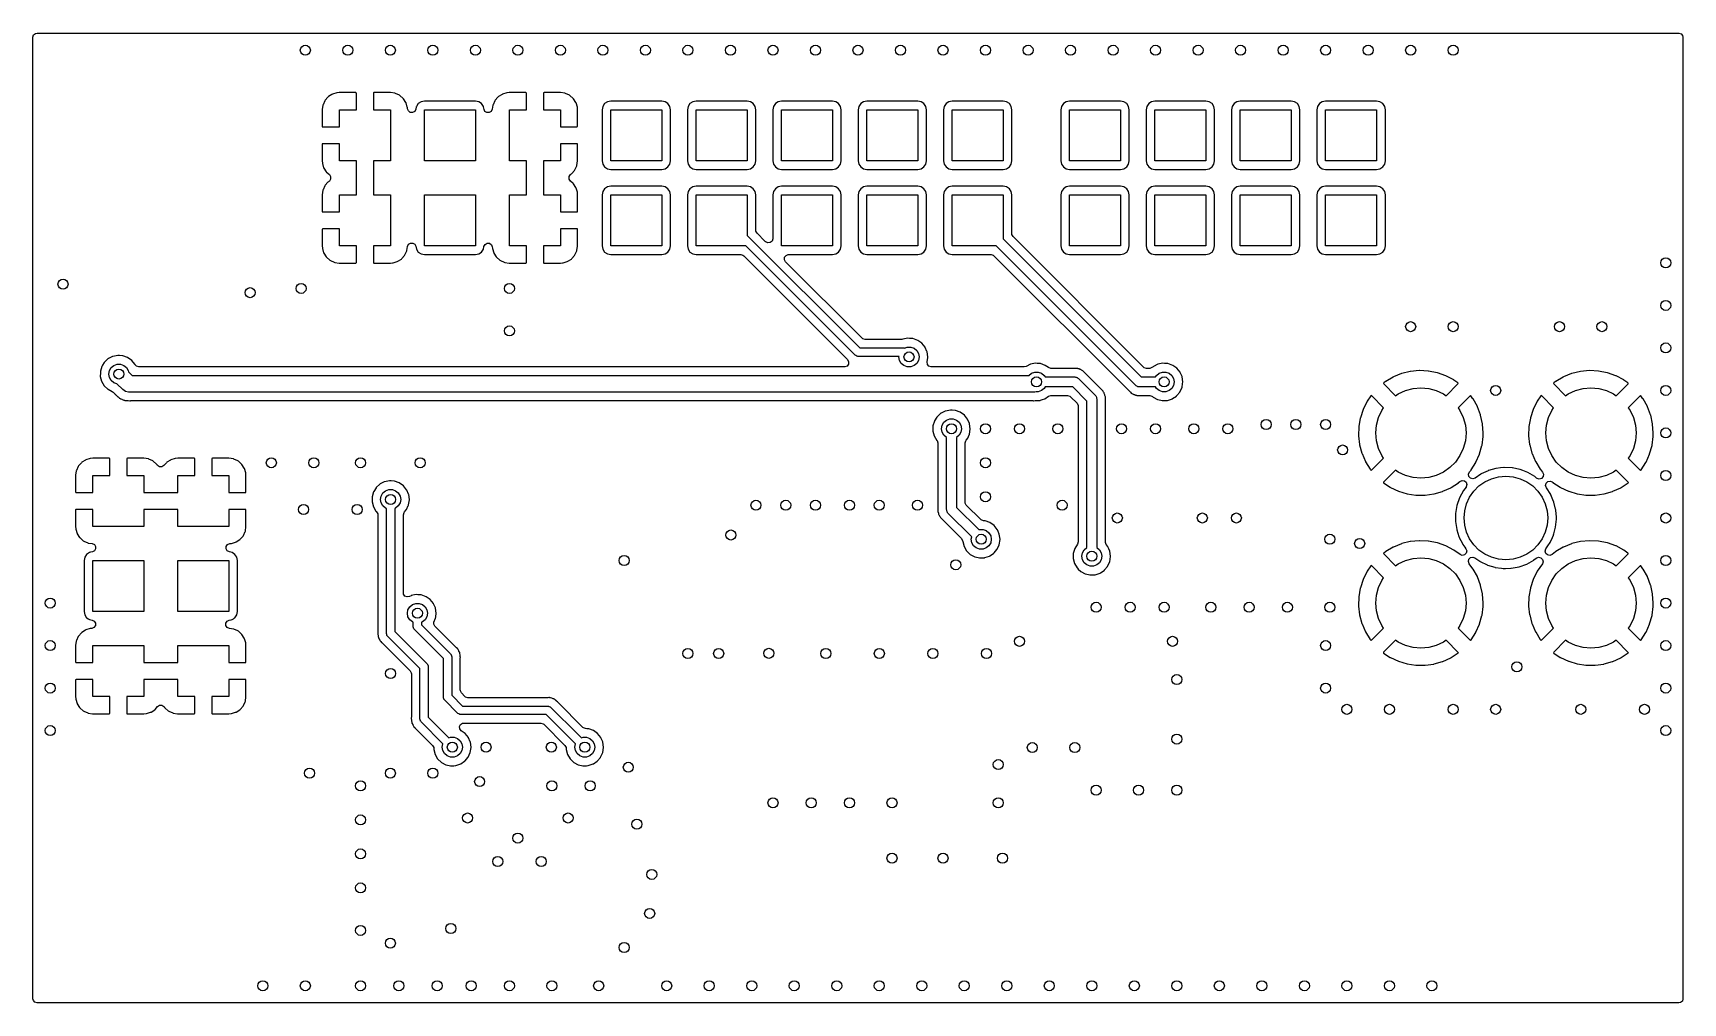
# Model space of a CAD drawing. Extents: x 5.33 to 7.27, y -5.07 to -3.93.
import ezdxf

# ---------------------------------------------------------------- set-up
doc = ezdxf.new("R2010")
doc.units = 0
doc.header["$MEASUREMENT"] = 0
doc.layers.add('BLACK', color=7, linetype='CONTINUOUS')

msp = doc.modelspace()

# ---------------------------------------------------------------- linework, layer by layer
at = {"layer": 'BLACK', "linetype": 'CONTINUOUS'}
for p, q in [((5.32969, -3.93465), (5.33047, -3.93196)), ((5.32969, -5.06535), (5.32969, -3.93465)), ((5.33047, -3.93196), (5.33258, -3.93013)), ((5.33258, -3.93013), (5.33465, -3.92969)), ((5.33465, -3.92969), (7.26535, -3.92969)), ((7.26535, -3.92969), (7.26804, -3.93047)), ((7.26804, -3.93047), (7.26987, -3.93258)), ((7.26987, -3.93258), (7.27031, -3.93465)), ((7.27031, -3.93465), (7.27031, -5.06535)), ((5.67057, -4.01466), (5.66983, -4.01982)), ((5.67077, -4.01399), (5.67057, -4.01466)), ((5.67286, -4.0094), (5.67077, -4.01399)), ((5.67324, -4.00881), (5.67286, -4.0094)), ((5.67654, -4.005), (5.67324, -4.00881)), ((5.67707, -4.00454), (5.67654, -4.005)), ((5.68131, -4.00182), (5.67707, -4.00454)), ((5.68195, -4.00153), (5.68131, -4.00182)), ((5.68687, -4.00008), (5.68195, -4.00153)), ((5.68739, -3.99999), (5.68687, -4.00008)), ((5.68991, -3.99981), (5.68739, -3.99999)), ((5.69009, -3.9998), (5.68991, -3.99981)), ((5.70947, -3.9998), (5.69009, -3.9998)), ((5.70977, -3.99987), (5.70947, -3.9998)), ((5.70982, -3.99992), (5.70977, -3.99987)), ((5.70995, -4.00034), (5.70982, -3.99992)), ((5.71, -4.00052), (5.70995, -4.00034)), ((5.71, -4.02), (5.71, -4.00052)), ((5.73007, -4.00003), (5.73, -4.00034)), ((5.73, -4.00034), (5.73, -4.02)), ((5.73011, -3.99998), (5.73007, -4.00003)), ((5.73071, -3.9998), (5.73011, -3.99998)), ((5.74982, -3.9998), (5.73071, -3.9998)), ((5.75018, -3.99983), (5.74982, -3.9998)), ((5.75534, -4.00057), (5.75018, -3.99983)), ((5.75601, -4.00077), (5.75534, -4.00057)), ((5.7606, -4.00286), (5.75601, -4.00077)), ((5.76119, -4.00324), (5.7606, -4.00286)), ((5.765, -4.00654), (5.76119, -4.00324)), ((5.76546, -4.00707), (5.765, -4.00654)), ((5.76818, -4.01131), (5.76546, -4.00707)), ((5.76847, -4.01195), (5.76818, -4.01131)), ((5.76992, -4.01687), (5.76847, -4.01195)), ((5.77001, -4.01739), (5.76992, -4.01687)), ((5.78047, -4.01657), (5.77992, -4.01932)), ((5.78056, -4.01609), (5.78047, -4.01657)), ((5.78278, -4.01278), (5.78056, -4.01609)), ((5.78609, -4.01056), (5.78278, -4.01278)), ((5.79, -4.00978), (5.78609, -4.01056)), ((5.85, -4.00978), (5.79, -4.00978)), ((5.85391, -4.01056), (5.85, -4.00978)), ((5.85722, -4.01278), (5.85391, -4.01056)), ((5.85944, -4.01609), (5.85722, -4.01278)), ((5.85953, -4.01657), (5.85944, -4.01609)), ((5.86013, -4.01956), (5.85953, -4.01657)), ((5.87057, -4.01466), (5.8699, -4.0193)), ((5.87077, -4.01399), (5.87057, -4.01466)), ((5.87286, -4.0094), (5.87077, -4.01399)), ((5.87324, -4.00881), (5.87286, -4.0094)), ((5.87654, -4.005), (5.87324, -4.00881)), ((5.87707, -4.00454), (5.87654, -4.005)), ((5.88131, -4.00182), (5.87707, -4.00454)), ((5.88195, -4.00153), (5.88131, -4.00182)), ((5.88687, -4.00008), (5.88195, -4.00153)), ((5.88739, -3.99999), (5.88687, -4.00008)), ((5.88991, -3.99981), (5.88739, -3.99999)), ((5.89009, -3.9998), (5.88991, -3.99981)), ((5.90947, -3.9998), (5.89009, -3.9998)), ((5.90977, -3.99987), (5.90947, -3.9998)), ((5.90982, -3.99992), (5.90977, -3.99987)), ((5.90995, -4.00034), (5.90982, -3.99992)), ((5.91, -4.00052), (5.90995, -4.00034)), ((5.91, -4.02), (5.91, -4.00052)), ((5.93007, -4.00003), (5.93, -4.00034)), ((5.93, -4.00034), (5.93, -4.02)), ((5.93011, -3.99998), (5.93007, -4.00003)), ((5.93071, -3.9998), (5.93011, -3.99998)), ((5.94982, -3.9998), (5.93071, -3.9998)), ((5.95018, -3.99983), (5.94982, -3.9998)), ((5.95534, -4.00057), (5.95018, -3.99983)), ((5.95601, -4.00077), (5.95534, -4.00057)), ((5.9606, -4.00286), (5.95601, -4.00077)), ((5.96119, -4.00324), (5.9606, -4.00286)), ((5.965, -4.00654), (5.96119, -4.00324)), ((5.96546, -4.00707), (5.965, -4.00654)), ((5.96818, -4.01131), (5.96546, -4.00707)), ((5.96847, -4.01195), (5.96818, -4.01131)), ((5.96992, -4.01687), (5.96847, -4.01195)), ((5.97001, -4.01739), (5.96992, -4.01687)), ((5.99977, -4.01609), (5.999, -4.02)), ((6.00199, -4.01278), (5.99977, -4.01609)), ((6.0053, -4.01056), (6.00199, -4.01278)), ((6.00921, -4.00978), (6.0053, -4.01056)), ((6.06921, -4.00978), (6.00921, -4.00978)), ((6.07312, -4.01056), (6.06921, -4.00978)), ((6.07644, -4.01278), (6.07312, -4.01056)), ((6.07865, -4.01609), (6.07644, -4.01278)), ((6.07943, -4.02), (6.07865, -4.01609)), ((6.10017, -4.01609), (6.09939, -4.02)), ((6.10238, -4.01278), (6.10017, -4.01609)), ((6.1057, -4.01056), (6.10238, -4.01278)), ((6.10961, -4.00978), (6.1057, -4.01056)), ((6.16961, -4.00978), (6.10961, -4.00978)), ((6.17352, -4.01056), (6.16961, -4.00978)), ((6.17683, -4.01278), (6.17352, -4.01056)), ((6.17905, -4.01609), (6.17683, -4.01278)), ((6.17982, -4.02), (6.17905, -4.01609)), ((6.20056, -4.01609), (6.19978, -4.02)), ((6.20278, -4.01278), (6.20056, -4.01609)), ((6.20609, -4.01056), (6.20278, -4.01278)), ((6.21, -4.00978), (6.20609, -4.01056)), ((6.27, -4.00978), (6.21, -4.00978)), ((6.27391, -4.01056), (6.27, -4.00978)), ((6.27722, -4.01278), (6.27391, -4.01056)), ((6.27944, -4.01609), (6.27722, -4.01278)), ((6.28022, -4.02), (6.27944, -4.01609)), ((6.30095, -4.01609), (6.30018, -4.02)), ((6.30317, -4.01278), (6.30095, -4.01609)), ((6.30648, -4.01056), (6.30317, -4.01278)), ((6.31039, -4.00978), (6.30648, -4.01056)), ((6.37039, -4.00978), (6.31039, -4.00978)), ((6.3743, -4.01056), (6.37039, -4.00978)), ((6.37762, -4.01278), (6.3743, -4.01056)), ((6.37983, -4.01609), (6.37762, -4.01278)), ((6.38061, -4.02), (6.37983, -4.01609)), ((6.40135, -4.01609), (6.40057, -4.02)), ((6.40356, -4.01278), (6.40135, -4.01609)), ((6.40688, -4.01056), (6.40356, -4.01278)), ((6.41079, -4.00978), (6.40688, -4.01056)), ((6.47079, -4.00978), (6.41079, -4.00978)), ((6.4747, -4.01056), (6.47079, -4.00978)), ((6.47801, -4.01278), (6.4747, -4.01056)), ((6.48023, -4.01609), (6.47801, -4.01278)), ((6.481, -4.02), (6.48023, -4.01609)), ((6.53938, -4.01609), (6.5386, -4.02)), ((6.54159, -4.01278), (6.53938, -4.01609)), ((6.54491, -4.01056), (6.54159, -4.01278)), ((6.54882, -4.00978), (6.54491, -4.01056)), ((6.60882, -4.00978), (6.54882, -4.00978)), ((6.61273, -4.01056), (6.60882, -4.00978)), ((6.61604, -4.01278), (6.61273, -4.01056)), ((6.61826, -4.01609), (6.61604, -4.01278)), ((6.61904, -4.02), (6.61826, -4.01609)), ((6.63977, -4.01609), (6.639, -4.02)), ((6.64199, -4.01278), (6.63977, -4.01609)), ((6.6453, -4.01056), (6.64199, -4.01278)), ((6.64921, -4.00978), (6.6453, -4.01056)), ((6.70921, -4.00978), (6.64921, -4.00978)), ((6.71312, -4.01056), (6.70921, -4.00978)), ((6.71644, -4.01278), (6.71312, -4.01056)), ((6.71865, -4.01609), (6.71644, -4.01278)), ((6.71943, -4.02), (6.71865, -4.01609)), ((6.74017, -4.01609), (6.73939, -4.02)), ((6.74238, -4.01278), (6.74017, -4.01609)), ((6.7457, -4.01056), (6.74238, -4.01278)), ((6.74961, -4.00978), (6.7457, -4.01056)), ((6.80961, -4.00978), (6.74961, -4.00978)), ((6.81352, -4.01056), (6.80961, -4.00978)), ((6.81683, -4.01278), (6.81352, -4.01056)), ((6.81905, -4.01609), (6.81683, -4.01278)), ((6.81982, -4.02), (6.81905, -4.01609)), ((6.84056, -4.01609), (6.83978, -4.02)), ((6.84278, -4.01278), (6.84056, -4.01609)), ((6.84609, -4.01056), (6.84278, -4.01278)), ((6.85, -4.00978), (6.84609, -4.01056)), ((6.91, -4.00978), (6.85, -4.00978)), ((6.91391, -4.01056), (6.91, -4.00978)), ((6.91722, -4.01278), (6.91391, -4.01056)), ((6.91944, -4.01609), (6.91722, -4.01278)), ((6.92022, -4.02), (6.91944, -4.01609)), ((5.66983, -4.01982), (5.6698, -4.02018)), ((5.6698, -4.02018), (5.6698, -4.03929)), ((5.69, -4.04), (5.69, -4.02)), ((5.69, -4.02), (5.71, -4.02)), ((5.73, -4.02), (5.75, -4.02)), ((5.75, -4.02), (5.75, -4.08)), ((5.7701, -4.01871), (5.77001, -4.01739)), ((5.77114, -4.0214), (5.7701, -4.01871)), ((5.7734, -4.02303), (5.77114, -4.0214)), ((5.77619, -4.02318), (5.7734, -4.02303)), ((5.77862, -4.0218), (5.77619, -4.02318)), ((5.77992, -4.01932), (5.77862, -4.0218)), ((5.79, -4.08), (5.79, -4.02)), ((5.79, -4.02), (5.85, -4.02)), ((5.85, -4.02), (5.85, -4.08)), ((5.86125, -4.02184), (5.86013, -4.01956)), ((5.8636, -4.02335), (5.86125, -4.02184)), ((5.86639, -4.02335), (5.8636, -4.02335)), ((5.86874, -4.02184), (5.86639, -4.02335)), ((5.8699, -4.0193), (5.86874, -4.02184)), ((5.89, -4.08), (5.89, -4.02)), ((5.89, -4.02), (5.91, -4.02)), ((5.93, -4.02), (5.95, -4.02)), ((5.95, -4.02), (5.95, -4.04)), ((5.97019, -4.01991), (5.97001, -4.01739)), ((5.97019, -4.02), (5.97019, -4.01991)), ((5.9702, -4.02009), (5.97019, -4.02)), ((5.9702, -4.03947), (5.9702, -4.02009)), ((5.999, -4.02), (5.999, -4.08)), ((6.00921, -4.08), (6.00921, -4.02)), ((6.00921, -4.02), (6.06921, -4.02)), ((6.06921, -4.02), (6.06921, -4.08)), ((6.07943, -4.08), (6.07943, -4.02)), ((6.09939, -4.02), (6.09939, -4.08)), ((6.10961, -4.08), (6.10961, -4.02)), ((6.10961, -4.02), (6.16961, -4.02)), ((6.16961, -4.02), (6.16961, -4.08)), ((6.17982, -4.08), (6.17982, -4.02)), ((6.19978, -4.02), (6.19978, -4.08)), ((6.21, -4.08), (6.21, -4.02)), ((6.21, -4.02), (6.27, -4.02)), ((6.27, -4.02), (6.27, -4.08)), ((6.28022, -4.08), (6.28022, -4.02)), ((6.30018, -4.02), (6.30018, -4.08)), ((6.31039, -4.08), (6.31039, -4.02)), ((6.31039, -4.02), (6.37039, -4.02)), ((6.37039, -4.02), (6.37039, -4.08)), ((6.38061, -4.08), (6.38061, -4.02)), ((6.40057, -4.02), (6.40057, -4.08)), ((6.41079, -4.08), (6.41079, -4.02)), ((6.41079, -4.02), (6.47079, -4.02)), ((6.47079, -4.02), (6.47079, -4.08)), ((6.481, -4.08), (6.481, -4.02)), ((6.5386, -4.02), (6.5386, -4.08)), ((6.54882, -4.08), (6.54882, -4.02)), ((6.54882, -4.02), (6.60882, -4.02)), ((6.60882, -4.02), (6.60882, -4.08)), ((6.61904, -4.08), (6.61904, -4.02)), ((6.639, -4.02), (6.639, -4.08)), ((6.64921, -4.08), (6.64921, -4.02)), ((6.64921, -4.02), (6.70921, -4.02)), ((6.70921, -4.02), (6.70921, -4.08)), ((6.71943, -4.08), (6.71943, -4.02)), ((6.73939, -4.02), (6.73939, -4.08)), ((6.74961, -4.08), (6.74961, -4.02)), ((6.74961, -4.02), (6.80961, -4.02)), ((6.80961, -4.02), (6.80961, -4.08)), ((6.81982, -4.08), (6.81982, -4.02)), ((6.83978, -4.02), (6.83978, -4.08)), ((6.85, -4.08), (6.85, -4.02)), ((6.85, -4.02), (6.91, -4.02)), ((6.91, -4.02), (6.91, -4.08)), ((6.92022, -4.08), (6.92022, -4.02)), ((5.6698, -4.03929), (5.66998, -4.03989)), ((5.66998, -4.03989), (5.67003, -4.03993)), ((5.67003, -4.03993), (5.67034, -4.04)), ((5.67034, -4.04), (5.69, -4.04)), ((5.95, -4.04), (5.96948, -4.04)), ((5.96948, -4.04), (5.97008, -4.03982)), ((5.97008, -4.03982), (5.97013, -4.03977)), ((5.97013, -4.03977), (5.9702, -4.03947)), ((5.66987, -4.06023), (5.6698, -4.06053)), ((5.6698, -4.06053), (5.6698, -4.07991)), ((5.66992, -4.06018), (5.66987, -4.06023)), ((5.67052, -4.06), (5.66992, -4.06018)), ((5.69, -4.06), (5.67052, -4.06)), ((5.69, -4.08), (5.69, -4.06)), ((5.96966, -4.06), (5.95, -4.06)), ((5.95, -4.06), (5.95, -4.08)), ((5.96997, -4.06007), (5.96966, -4.06)), ((5.97002, -4.06011), (5.96997, -4.06007)), ((5.9702, -4.06071), (5.97002, -4.06011)), ((5.9702, -4.07982), (5.9702, -4.06071)), ((5.6698, -4.07991), (5.66981, -4.08009)), ((5.66981, -4.08009), (5.66999, -4.08261)), ((5.66999, -4.08261), (5.67008, -4.08313)), ((5.67008, -4.08313), (5.67153, -4.08805)), ((5.67153, -4.08805), (5.67182, -4.08869)), ((5.67182, -4.08869), (5.67454, -4.09293)), ((5.67454, -4.09293), (5.675, -4.09346)), ((5.675, -4.09346), (5.67822, -4.09625)), ((5.71, -4.08), (5.69, -4.08)), ((5.71, -4.12), (5.71, -4.08)), ((5.75, -4.08), (5.73, -4.08)), ((5.73, -4.08), (5.73, -4.12)), ((5.85, -4.08), (5.79, -4.08)), ((5.91, -4.08), (5.89, -4.08)), ((5.91, -4.12), (5.91, -4.08)), ((5.95, -4.08), (5.93, -4.08)), ((5.93, -4.08), (5.93, -4.12)), ((5.96346, -4.095), (5.96676, -4.09119)), ((5.96676, -4.09119), (5.96714, -4.0906)), ((5.96714, -4.0906), (5.96923, -4.08601)), ((5.96923, -4.08601), (5.96943, -4.08534)), ((5.96943, -4.08534), (5.97017, -4.08018)), ((5.97017, -4.08018), (5.9702, -4.07982)), ((5.999, -4.08), (5.99977, -4.08391)), ((5.99977, -4.08391), (6.00199, -4.08722)), ((6.00199, -4.08722), (6.0053, -4.08944)), ((6.0053, -4.08944), (6.00921, -4.09022)), ((6.06921, -4.08), (6.00921, -4.08)), ((6.00921, -4.09022), (6.06921, -4.09022)), ((6.06921, -4.09022), (6.07312, -4.08944)), ((6.07312, -4.08944), (6.07644, -4.08722)), ((6.07644, -4.08722), (6.07865, -4.08391)), ((6.07865, -4.08391), (6.07943, -4.08)), ((6.09939, -4.08), (6.10017, -4.08391)), ((6.10017, -4.08391), (6.10238, -4.08722)), ((6.10238, -4.08722), (6.1057, -4.08944)), ((6.1057, -4.08944), (6.10961, -4.09022)), ((6.16961, -4.08), (6.10961, -4.08)), ((6.10961, -4.09022), (6.16961, -4.09022)), ((6.16961, -4.09022), (6.17352, -4.08944)), ((6.17352, -4.08944), (6.17683, -4.08722)), ((6.17683, -4.08722), (6.17905, -4.08391)), ((6.17905, -4.08391), (6.17982, -4.08)), ((6.19978, -4.08), (6.20056, -4.08391)), ((6.20056, -4.08391), (6.20278, -4.08722)), ((6.20278, -4.08722), (6.20609, -4.08944)), ((6.20609, -4.08944), (6.21, -4.09022)), ((6.27, -4.08), (6.21, -4.08)), ((6.21, -4.09022), (6.27, -4.09022)), ((6.27, -4.09022), (6.27391, -4.08944)), ((6.27391, -4.08944), (6.27722, -4.08722)), ((6.27722, -4.08722), (6.27944, -4.08391)), ((6.27944, -4.08391), (6.28022, -4.08)), ((6.30018, -4.08), (6.30095, -4.08391)), ((6.30095, -4.08391), (6.30317, -4.08722)), ((6.30317, -4.08722), (6.30648, -4.08944)), ((6.30648, -4.08944), (6.31039, -4.09022)), ((6.37039, -4.08), (6.31039, -4.08)), ((6.31039, -4.09022), (6.37039, -4.09022)), ((6.37039, -4.09022), (6.3743, -4.08944)), ((6.3743, -4.08944), (6.37762, -4.08722)), ((6.37762, -4.08722), (6.37983, -4.08391)), ((6.37983, -4.08391), (6.38061, -4.08)), ((6.40057, -4.08), (6.40135, -4.08391)), ((6.40135, -4.08391), (6.40356, -4.08722)), ((6.40356, -4.08722), (6.40688, -4.08944)), ((6.40688, -4.08944), (6.41079, -4.09022)), ((6.47079, -4.08), (6.41079, -4.08)), ((6.41079, -4.09022), (6.47079, -4.09022)), ((6.47079, -4.09022), (6.4747, -4.08944)), ((6.4747, -4.08944), (6.47801, -4.08722)), ((6.47801, -4.08722), (6.48023, -4.08391)), ((6.48023, -4.08391), (6.481, -4.08)), ((6.5386, -4.08), (6.53938, -4.08391)), ((6.53938, -4.08391), (6.54159, -4.08722)), ((6.54159, -4.08722), (6.54491, -4.08944)), ((6.54491, -4.08944), (6.54882, -4.09022)), ((6.60882, -4.08), (6.54882, -4.08)), ((6.54882, -4.09022), (6.60882, -4.09022)), ((6.60882, -4.09022), (6.61273, -4.08944)), ((6.61273, -4.08944), (6.61604, -4.08722)), ((6.61604, -4.08722), (6.61826, -4.08391)), ((6.61826, -4.08391), (6.61904, -4.08)), ((6.639, -4.08), (6.63977, -4.08391)), ((6.63977, -4.08391), (6.64199, -4.08722)), ((6.64199, -4.08722), (6.6453, -4.08944)), ((6.6453, -4.08944), (6.64921, -4.09022)), ((6.70921, -4.08), (6.64921, -4.08)), ((6.64921, -4.09022), (6.70921, -4.09022)), ((6.70921, -4.09022), (6.71312, -4.08944)), ((6.71312, -4.08944), (6.71644, -4.08722)), ((6.71644, -4.08722), (6.71865, -4.08391)), ((6.71865, -4.08391), (6.71943, -4.08)), ((6.73939, -4.08), (6.74017, -4.08391)), ((6.74017, -4.08391), (6.74238, -4.08722)), ((6.74238, -4.08722), (6.7457, -4.08944)), ((6.7457, -4.08944), (6.74961, -4.09022)), ((6.80961, -4.08), (6.74961, -4.08)), ((6.74961, -4.09022), (6.80961, -4.09022)), ((6.80961, -4.09022), (6.81352, -4.08944)), ((6.81352, -4.08944), (6.81683, -4.08722)), ((6.81683, -4.08722), (6.81905, -4.08391)), ((6.81905, -4.08391), (6.81982, -4.08)), ((6.83978, -4.08), (6.84056, -4.08391)), ((6.84056, -4.08391), (6.84278, -4.08722)), ((6.84278, -4.08722), (6.84609, -4.08944)), ((6.84609, -4.08944), (6.85, -4.09022)), ((6.91, -4.08), (6.85, -4.08)), ((6.85, -4.09022), (6.91, -4.09022)), ((6.91, -4.09022), (6.91391, -4.08944)), ((6.91391, -4.08944), (6.91722, -4.08722)), ((6.91722, -4.08722), (6.91944, -4.08391)), ((6.91944, -4.08391), (6.92022, -4.08)), ((5.67077, -4.11399), (5.67057, -4.11466)), ((5.67286, -4.1094), (5.67077, -4.11399)), ((5.67324, -4.10881), (5.67286, -4.1094)), ((5.67654, -4.105), (5.67324, -4.10881)), ((5.67707, -4.10454), (5.67654, -4.105)), ((5.67766, -4.10417), (5.67707, -4.10454)), ((5.67822, -4.10375), (5.67766, -4.10417)), ((5.67822, -4.09625), (5.67973, -4.0986)), ((5.67973, -4.10139), (5.67822, -4.10375)), ((5.67973, -4.0986), (5.67973, -4.10139)), ((5.96027, -4.09861), (5.96178, -4.09625)), ((5.96027, -4.1014), (5.96027, -4.09861)), ((5.96178, -4.10375), (5.96027, -4.1014)), ((5.96178, -4.09625), (5.96234, -4.09583)), ((5.965, -4.10654), (5.96178, -4.10375)), ((5.96234, -4.09583), (5.96293, -4.09546)), ((5.96293, -4.09546), (5.96346, -4.095)), ((5.96546, -4.10707), (5.965, -4.10654)), ((5.96818, -4.11131), (5.96546, -4.10707)), ((5.96847, -4.11195), (5.96818, -4.11131)), ((5.96992, -4.11687), (5.96847, -4.11195)), ((6.00199, -4.11278), (5.99977, -4.11609)), ((6.0053, -4.11056), (6.00199, -4.11278)), ((6.00921, -4.10978), (6.0053, -4.11056)), ((6.06921, -4.10978), (6.00921, -4.10978)), ((6.07312, -4.11056), (6.06921, -4.10978)), ((6.07644, -4.11278), (6.07312, -4.11056)), ((6.07865, -4.11609), (6.07644, -4.11278)), ((6.10238, -4.11278), (6.10017, -4.11609)), ((6.1057, -4.11056), (6.10238, -4.11278)), ((6.10961, -4.10978), (6.1057, -4.11056)), ((6.16961, -4.10978), (6.10961, -4.10978)), ((6.17352, -4.11056), (6.16961, -4.10978)), ((6.17683, -4.11278), (6.17352, -4.11056)), ((6.17905, -4.11609), (6.17683, -4.11278)), ((6.20278, -4.11278), (6.20056, -4.11609)), ((6.20609, -4.11056), (6.20278, -4.11278)), ((6.21, -4.10978), (6.20609, -4.11056)), ((6.27, -4.10978), (6.21, -4.10978)), ((6.27391, -4.11056), (6.27, -4.10978)), ((6.27722, -4.11278), (6.27391, -4.11056)), ((6.27944, -4.11609), (6.27722, -4.11278)), ((6.30317, -4.11278), (6.30095, -4.11609)), ((6.30648, -4.11056), (6.30317, -4.11278)), ((6.31039, -4.10978), (6.30648, -4.11056)), ((6.37039, -4.10978), (6.31039, -4.10978)), ((6.3743, -4.11056), (6.37039, -4.10978)), ((6.37762, -4.11278), (6.3743, -4.11056)), ((6.37983, -4.11609), (6.37762, -4.11278)), ((6.40356, -4.11278), (6.40135, -4.11609)), ((6.40688, -4.11056), (6.40356, -4.11278)), ((6.41079, -4.10978), (6.40688, -4.11056)), ((6.47079, -4.10978), (6.41079, -4.10978)), ((6.4747, -4.11056), (6.47079, -4.10978)), ((6.47801, -4.11278), (6.4747, -4.11056)), ((6.48023, -4.11609), (6.47801, -4.11278)), ((6.54159, -4.11278), (6.53938, -4.11609)), ((6.54491, -4.11056), (6.54159, -4.11278)), ((6.54882, -4.10978), (6.54491, -4.11056)), ((6.60882, -4.10978), (6.54882, -4.10978)), ((6.61273, -4.11056), (6.60882, -4.10978)), ((6.61604, -4.11278), (6.61273, -4.11056)), ((6.61826, -4.11609), (6.61604, -4.11278)), ((6.64199, -4.11278), (6.63977, -4.11609)), ((6.6453, -4.11056), (6.64199, -4.11278)), ((6.64921, -4.10978), (6.6453, -4.11056)), ((6.70921, -4.10978), (6.64921, -4.10978)), ((6.71312, -4.11056), (6.70921, -4.10978)), ((6.71644, -4.11278), (6.71312, -4.11056)), ((6.71865, -4.11609), (6.71644, -4.11278)), ((6.74238, -4.11278), (6.74017, -4.11609)), ((6.7457, -4.11056), (6.74238, -4.11278)), ((6.74961, -4.10978), (6.7457, -4.11056)), ((6.80961, -4.10978), (6.74961, -4.10978)), ((6.81352, -4.11056), (6.80961, -4.10978)), ((6.81683, -4.11278), (6.81352, -4.11056)), ((6.81905, -4.11609), (6.81683, -4.11278)), ((6.84278, -4.11278), (6.84056, -4.11609)), ((6.84609, -4.11056), (6.84278, -4.11278)), ((6.85, -4.10978), (6.84609, -4.11056)), ((6.91, -4.10978), (6.85, -4.10978)), ((6.91391, -4.11056), (6.91, -4.10978)), ((6.91722, -4.11278), (6.91391, -4.11056)), ((6.91944, -4.11609), (6.91722, -4.11278)), ((5.66983, -4.11982), (5.6698, -4.12018)), ((5.6698, -4.12018), (5.6698, -4.13929)), ((5.67057, -4.11466), (5.66983, -4.11982)), ((5.69, -4.14), (5.69, -4.12)), ((5.69, -4.12), (5.71, -4.12)), ((5.73, -4.12), (5.75, -4.12)), ((5.75, -4.12), (5.75, -4.18)), ((5.79, -4.18), (5.79, -4.12)), ((5.79, -4.12), (5.85, -4.12)), ((5.85, -4.12), (5.85, -4.18)), ((5.89, -4.18), (5.89, -4.12)), ((5.89, -4.12), (5.91, -4.12)), ((5.93, -4.12), (5.95, -4.12)), ((5.95, -4.12), (5.95, -4.14)), ((5.97001, -4.11739), (5.96992, -4.11687)), ((5.97019, -4.11991), (5.97001, -4.11739)), ((5.97019, -4.12), (5.97019, -4.11991)), ((5.9702, -4.12009), (5.97019, -4.12)), ((5.9702, -4.13947), (5.9702, -4.12009)), ((5.99977, -4.11609), (5.999, -4.12)), ((5.999, -4.12), (5.999, -4.18)), ((6.00921, -4.18), (6.00921, -4.12)), ((6.00921, -4.12), (6.06921, -4.12)), ((6.06921, -4.12), (6.06921, -4.18)), ((6.07943, -4.12), (6.07865, -4.11609)), ((6.07943, -4.18), (6.07943, -4.12)), ((6.10017, -4.11609), (6.09939, -4.12)), ((6.09939, -4.12), (6.09939, -4.18)), ((6.10961, -4.18), (6.10961, -4.12)), ((6.10961, -4.12), (6.16961, -4.12)), ((6.16961, -4.12), (6.16961, -4.16765)), ((6.17982, -4.12), (6.17905, -4.11609)), ((6.17982, -4.16164), (6.17982, -4.12)), ((6.20056, -4.11609), (6.19978, -4.12)), ((6.19978, -4.12), (6.19978, -4.17168)), ((6.21, -4.18), (6.21, -4.12)), ((6.21, -4.12), (6.27, -4.12)), ((6.27, -4.12), (6.27, -4.18)), ((6.28022, -4.12), (6.27944, -4.11609)), ((6.28022, -4.18), (6.28022, -4.12)), ((6.30095, -4.11609), (6.30018, -4.12)), ((6.30018, -4.12), (6.30018, -4.18)), ((6.31039, -4.18), (6.31039, -4.12)), ((6.31039, -4.12), (6.37039, -4.12)), ((6.37039, -4.12), (6.37039, -4.18)), ((6.38061, -4.12), (6.37983, -4.11609)), ((6.38061, -4.18), (6.38061, -4.12)), ((6.40135, -4.11609), (6.40057, -4.12)), ((6.40057, -4.12), (6.40057, -4.18)), ((6.41079, -4.18), (6.41079, -4.12)), ((6.41079, -4.12), (6.47079, -4.12)), ((6.47079, -4.12), (6.47079, -4.17165)), ((6.481, -4.12), (6.48023, -4.11609)), ((6.481, -4.16564), (6.481, -4.12)), ((6.53938, -4.11609), (6.5386, -4.12)), ((6.5386, -4.12), (6.5386, -4.18)), ((6.54882, -4.18), (6.54882, -4.12)), ((6.54882, -4.12), (6.60882, -4.12)), ((6.60882, -4.12), (6.60882, -4.18)), ((6.61904, -4.12), (6.61826, -4.11609)), ((6.61904, -4.18), (6.61904, -4.12)), ((6.63977, -4.11609), (6.639, -4.12)), ((6.639, -4.12), (6.639, -4.18)), ((6.64921, -4.18), (6.64921, -4.12)), ((6.64921, -4.12), (6.70921, -4.12)), ((6.70921, -4.12), (6.70921, -4.18)), ((6.71943, -4.12), (6.71865, -4.11609)), ((6.71943, -4.18), (6.71943, -4.12)), ((6.74017, -4.11609), (6.73939, -4.12)), ((6.73939, -4.12), (6.73939, -4.18)), ((6.74961, -4.18), (6.74961, -4.12)), ((6.74961, -4.12), (6.80961, -4.12)), ((6.80961, -4.12), (6.80961, -4.18)), ((6.81982, -4.12), (6.81905, -4.11609)), ((6.81982, -4.18), (6.81982, -4.12)), ((6.84056, -4.11609), (6.83978, -4.12)), ((6.83978, -4.12), (6.83978, -4.18)), ((6.85, -4.18), (6.85, -4.12)), ((6.85, -4.12), (6.91, -4.12)), ((6.91, -4.12), (6.91, -4.18)), ((6.92022, -4.12), (6.91944, -4.11609)), ((6.92022, -4.18), (6.92022, -4.12)), ((5.6698, -4.13929), (5.66998, -4.13989)), ((5.66998, -4.13989), (5.67003, -4.13993)), ((5.67003, -4.13993), (5.67034, -4.14)), ((5.67034, -4.14), (5.69, -4.14)), ((5.95, -4.14), (5.96948, -4.14)), ((5.96948, -4.14), (5.97008, -4.13982)), ((5.97008, -4.13982), (5.97013, -4.13977)), ((5.97013, -4.13977), (5.9702, -4.13947)), ((5.66987, -4.16023), (5.6698, -4.16053)), ((5.6698, -4.16053), (5.6698, -4.17991)), ((5.66992, -4.16018), (5.66987, -4.16023)), ((5.67052, -4.16), (5.66992, -4.16018)), ((5.69, -4.16), (5.67052, -4.16)), ((5.69, -4.18), (5.69, -4.16)), ((5.95, -4.16), (5.95, -4.18)), ((5.96966, -4.16), (5.95, -4.16)), ((5.96997, -4.16007), (5.96966, -4.16)), ((5.97002, -4.16011), (5.96997, -4.16007)), ((5.9702, -4.16071), (5.97002, -4.16011)), ((5.9702, -4.17982), (5.9702, -4.16071)), ((6.16961, -4.16765), (6.30204, -4.30008)), ((6.17994, -4.16269), (6.17982, -4.16164)), ((6.18128, -4.16515), (6.17994, -4.16269)), ((6.19049, -4.17436), (6.18128, -4.16515)), ((6.19978, -4.17168), (6.199, -4.17436)), ((6.47079, -4.17165), (6.63323, -4.33409)), ((6.48112, -4.16669), (6.481, -4.16564)), ((6.48246, -4.16915), (6.48112, -4.16669)), ((6.63593, -4.32262), (6.48246, -4.16915)), ((5.6698, -4.17991), (5.66981, -4.18009)), ((5.66981, -4.18009), (5.66999, -4.18261)), ((5.66999, -4.18261), (5.67008, -4.18313)), ((5.67008, -4.18313), (5.67153, -4.18805)), ((5.67153, -4.18805), (5.67182, -4.18869)), ((5.67182, -4.18869), (5.67454, -4.19293)), ((5.71, -4.18), (5.69, -4.18)), ((5.71, -4.19966), (5.71, -4.18)), ((5.75, -4.18), (5.73, -4.18)), ((5.73, -4.18), (5.73, -4.19948)), ((5.76346, -4.195), (5.76676, -4.19119)), ((5.76676, -4.19119), (5.76714, -4.1906)), ((5.76714, -4.1906), (5.76923, -4.18601)), ((5.76923, -4.18601), (5.76943, -4.18534)), ((5.76943, -4.18534), (5.7701, -4.1807)), ((5.7701, -4.1807), (5.77126, -4.17816)), ((5.77126, -4.17816), (5.77361, -4.17665)), ((5.77361, -4.17665), (5.7764, -4.17665)), ((5.7764, -4.17665), (5.77875, -4.17816)), ((5.77875, -4.17816), (5.77987, -4.18044)), ((5.77987, -4.18044), (5.78056, -4.18391)), ((5.78056, -4.18391), (5.78278, -4.18722)), ((5.78278, -4.18722), (5.78609, -4.18944)), ((5.78609, -4.18944), (5.79, -4.19022)), ((5.85, -4.18), (5.79, -4.18)), ((5.79, -4.19022), (5.85, -4.19022)), ((5.85, -4.19022), (5.85391, -4.18944)), ((5.85391, -4.18944), (5.85722, -4.18722)), ((5.85722, -4.18722), (5.85944, -4.18391)), ((5.85944, -4.18391), (5.86008, -4.18068)), ((5.86008, -4.18068), (5.86138, -4.1782)), ((5.86138, -4.1782), (5.86381, -4.17682)), ((5.86381, -4.17682), (5.8666, -4.17697)), ((5.8666, -4.17697), (5.86886, -4.1786)), ((5.86886, -4.1786), (5.8699, -4.18129)), ((5.8699, -4.18129), (5.86999, -4.18261)), ((5.86999, -4.18261), (5.87008, -4.18313)), ((5.87008, -4.18313), (5.87153, -4.18805)), ((5.87153, -4.18805), (5.87182, -4.18869)), ((5.87182, -4.18869), (5.87454, -4.19293)), ((5.91, -4.18), (5.89, -4.18)), ((5.91, -4.19966), (5.91, -4.18)), ((5.95, -4.18), (5.93, -4.18)), ((5.93, -4.18), (5.93, -4.19948)), ((5.96346, -4.195), (5.96676, -4.19119)), ((5.96676, -4.19119), (5.96714, -4.1906)), ((5.96714, -4.1906), (5.96923, -4.18601)), ((5.96923, -4.18601), (5.96943, -4.18534)), ((5.96943, -4.18534), (5.97017, -4.18018)), ((5.97017, -4.18018), (5.9702, -4.17982)), ((5.999, -4.18), (5.99977, -4.18391)), ((5.99977, -4.18391), (6.00199, -4.18722)), ((6.00199, -4.18722), (6.0053, -4.18944)), ((6.0053, -4.18944), (6.00921, -4.19022)), ((6.06921, -4.18), (6.00921, -4.18)), ((6.00921, -4.19022), (6.06921, -4.19022)), ((6.06921, -4.19022), (6.07312, -4.18944)), ((6.07312, -4.18944), (6.07644, -4.18722)), ((6.07644, -4.18722), (6.07865, -4.18391)), ((6.07865, -4.18391), (6.07943, -4.18)), ((6.09939, -4.18), (6.10017, -4.18391)), ((6.10017, -4.18391), (6.10238, -4.18722)), ((6.10238, -4.18722), (6.1057, -4.18944)), ((6.1057, -4.18944), (6.10961, -4.19022)), ((6.16804, -4.18), (6.10961, -4.18)), ((6.10961, -4.19022), (6.16203, -4.19022)), ((6.16203, -4.19022), (6.16471, -4.191)), ((6.16471, -4.191), (6.16554, -4.19167)), ((6.16554, -4.19167), (6.28767, -4.3138)), ((6.29652, -4.30848), (6.16804, -4.18)), ((6.19132, -4.17519), (6.19049, -4.17436)), ((6.19157, -4.17543), (6.19132, -4.17519)), ((6.19412, -4.17659), (6.19157, -4.17543)), ((6.19688, -4.17619), (6.19412, -4.17659)), ((6.199, -4.17436), (6.19688, -4.17619)), ((6.27, -4.18), (6.21, -4.18)), ((6.21367, -4.19344), (6.21535, -4.19121)), ((6.21535, -4.19121), (6.21797, -4.19023)), ((6.21797, -4.19023), (6.21832, -4.19022)), ((6.21832, -4.19022), (6.27, -4.19022)), ((6.27, -4.19022), (6.27391, -4.18944)), ((6.27391, -4.18944), (6.27722, -4.18722)), ((6.27722, -4.18722), (6.27944, -4.18391)), ((6.27944, -4.18391), (6.28022, -4.18)), ((6.30018, -4.18), (6.30095, -4.18391)), ((6.30095, -4.18391), (6.30317, -4.18722)), ((6.30317, -4.18722), (6.30648, -4.18944)), ((6.30648, -4.18944), (6.31039, -4.19022)), ((6.37039, -4.18), (6.31039, -4.18)), ((6.31039, -4.19022), (6.37039, -4.19022)), ((6.37039, -4.19022), (6.3743, -4.18944)), ((6.3743, -4.18944), (6.37762, -4.18722)), ((6.37762, -4.18722), (6.37983, -4.18391)), ((6.37983, -4.18391), (6.38061, -4.18)), ((6.40057, -4.18), (6.40135, -4.18391)), ((6.40135, -4.18391), (6.40356, -4.18722)), ((6.40356, -4.18722), (6.40688, -4.18944)), ((6.40688, -4.18944), (6.41079, -4.19022)), ((6.46244, -4.18), (6.41079, -4.18)), ((6.41079, -4.19022), (6.45643, -4.19022)), ((6.45643, -4.19022), (6.45911, -4.191)), ((6.45911, -4.191), (6.45994, -4.19167)), ((6.45994, -4.19167), (6.62041, -4.35214)), ((6.62661, -4.34418), (6.46244, -4.18)), ((6.5386, -4.18), (6.53938, -4.18391)), ((6.53938, -4.18391), (6.54159, -4.18722)), ((6.54159, -4.18722), (6.54491, -4.18944)), ((6.54491, -4.18944), (6.54882, -4.19022)), ((6.60882, -4.18), (6.54882, -4.18)), ((6.54882, -4.19022), (6.60882, -4.19022)), ((6.60882, -4.19022), (6.61273, -4.18944)), ((6.61273, -4.18944), (6.61604, -4.18722)), ((6.61604, -4.18722), (6.61826, -4.18391)), ((6.61826, -4.18391), (6.61904, -4.18)), ((6.639, -4.18), (6.63977, -4.18391)), ((6.63977, -4.18391), (6.64199, -4.18722)), ((6.64199, -4.18722), (6.6453, -4.18944)), ((6.6453, -4.18944), (6.64921, -4.19022)), ((6.70921, -4.18), (6.64921, -4.18)), ((6.64921, -4.19022), (6.70921, -4.19022)), ((6.70921, -4.19022), (6.71312, -4.18944)), ((6.71312, -4.18944), (6.71644, -4.18722)), ((6.71644, -4.18722), (6.71865, -4.18391)), ((6.71865, -4.18391), (6.71943, -4.18)), ((6.73939, -4.18), (6.74017, -4.18391)), ((6.74017, -4.18391), (6.74238, -4.18722)), ((6.74238, -4.18722), (6.7457, -4.18944)), ((6.7457, -4.18944), (6.74961, -4.19022)), ((6.80961, -4.18), (6.74961, -4.18)), ((6.74961, -4.19022), (6.80961, -4.19022)), ((6.80961, -4.19022), (6.81352, -4.18944)), ((6.81352, -4.18944), (6.81683, -4.18722)), ((6.81683, -4.18722), (6.81905, -4.18391)), ((6.81905, -4.18391), (6.81982, -4.18)), ((6.83978, -4.18), (6.84056, -4.18391)), ((6.84056, -4.18391), (6.84278, -4.18722)), ((6.84278, -4.18722), (6.84609, -4.18944)), ((6.84609, -4.18944), (6.85, -4.19022)), ((6.91, -4.18), (6.85, -4.18)), ((6.85, -4.19022), (6.91, -4.19022)), ((6.91, -4.19022), (6.91391, -4.18944)), ((6.91391, -4.18944), (6.91722, -4.18722)), ((6.91722, -4.18722), (6.91944, -4.18391)), ((6.91944, -4.18391), (6.92022, -4.18)), ((5.67454, -4.19293), (5.675, -4.19346)), ((5.675, -4.19346), (5.67881, -4.19676)), ((5.67881, -4.19676), (5.6794, -4.19714)), ((5.6794, -4.19714), (5.68399, -4.19923)), ((5.68399, -4.19923), (5.68466, -4.19943)), ((5.68466, -4.19943), (5.68982, -4.20017)), ((5.68982, -4.20017), (5.69018, -4.2002)), ((5.69018, -4.2002), (5.70929, -4.2002)), ((5.70929, -4.2002), (5.70989, -4.20002)), ((5.70989, -4.20002), (5.70993, -4.19997)), ((5.70993, -4.19997), (5.71, -4.19966)), ((5.73, -4.19948), (5.73018, -4.20008)), ((5.73018, -4.20008), (5.73023, -4.20013)), ((5.73023, -4.20013), (5.73053, -4.2002)), ((5.73053, -4.2002), (5.74991, -4.2002)), ((5.74991, -4.2002), (5.75009, -4.20019)), ((5.75009, -4.20019), (5.75261, -4.20001)), ((5.75261, -4.20001), (5.75313, -4.19992)), ((5.75313, -4.19992), (5.75805, -4.19847)), ((5.75805, -4.19847), (5.75869, -4.19818)), ((5.75869, -4.19818), (5.76293, -4.19546)), ((5.76293, -4.19546), (5.76346, -4.195)), ((5.87454, -4.19293), (5.875, -4.19346)), ((5.875, -4.19346), (5.87881, -4.19676)), ((5.87881, -4.19676), (5.8794, -4.19714)), ((5.8794, -4.19714), (5.88399, -4.19923)), ((5.88399, -4.19923), (5.88466, -4.19943)), ((5.88466, -4.19943), (5.88982, -4.20017)), ((5.88982, -4.20017), (5.89018, -4.2002)), ((5.89018, -4.2002), (5.90929, -4.2002)), ((5.90929, -4.2002), (5.90989, -4.20002)), ((5.90989, -4.20002), (5.90993, -4.19997)), ((5.90993, -4.19997), (5.91, -4.19966)), ((5.93, -4.19948), (5.93018, -4.20008)), ((5.93018, -4.20008), (5.93023, -4.20013)), ((5.93023, -4.20013), (5.93053, -4.2002)), ((5.93053, -4.2002), (5.94991, -4.2002)), ((5.94991, -4.2002), (5.95009, -4.20019)), ((5.95009, -4.20019), (5.95261, -4.20001)), ((5.95261, -4.20001), (5.95313, -4.19992)), ((5.95313, -4.19992), (5.95805, -4.19847)), ((5.95805, -4.19847), (5.95869, -4.19818)), ((5.95869, -4.19818), (5.96293, -4.19546)), ((5.96293, -4.19546), (5.96346, -4.195)), ((6.21347, -4.19623), (6.21367, -4.19344)), ((6.21481, -4.19868), (6.21347, -4.19623)), ((6.30474, -4.28861), (6.21481, -4.19868)), ((6.30556, -4.28927), (6.30474, -4.28861)), ((6.35862, -4.28865), (6.35276, -4.28983)), ((6.3606, -4.28879), (6.35862, -4.28865)), ((6.30204, -4.30008), (6.35437, -4.30008)), ((6.30824, -4.29006), (6.30556, -4.28927)), ((6.3514, -4.29006), (6.30824, -4.29006)), ((6.35276, -4.28983), (6.3514, -4.29006)), ((6.35276, -4.28983), (6.35276, -4.28983)), ((6.35437, -4.30008), (6.35481, -4.30014)), ((6.35481, -4.30014), (6.35795, -4.299)), ((6.35795, -4.299), (6.36205, -4.299)), ((6.36424, -4.28906), (6.3606, -4.28879)), ((6.36205, -4.299), (6.36591, -4.3004)), ((6.36458, -4.28909), (6.36424, -4.28906)), ((6.36424, -4.28906), (6.36424, -4.28906)), ((6.37021, -4.29111), (6.36458, -4.28909)), ((6.36591, -4.3004), (6.36905, -4.30304)), ((6.36905, -4.30304), (6.3711, -4.30659)), ((6.37508, -4.29458), (6.37021, -4.29111)), ((6.3711, -4.30659), (6.37181, -4.31063)), ((6.37884, -4.29922), (6.37508, -4.29458)), ((6.37898, -4.29953), (6.37884, -4.29922)), ((6.38108, -4.3044), (6.37898, -4.29953)), ((6.37898, -4.29953), (6.37898, -4.29953)), ((6.38122, -4.30471), (6.38108, -4.3044)), ((6.38203, -4.31063), (6.38122, -4.30471)), ((5.40892, -4.32749), (5.40891, -4.32783)), ((5.41059, -4.32175), (5.40892, -4.32749)), ((5.41144, -4.32036), (5.41059, -4.32175)), ((5.41356, -4.31696), (5.41144, -4.32036)), ((5.41374, -4.31667), (5.41356, -4.31696)), ((5.41356, -4.31696), (5.41356, -4.31696)), ((5.41399, -4.31644), (5.41374, -4.31667)), ((5.41789, -4.31285), (5.41399, -4.31644)), ((5.41814, -4.31262), (5.41789, -4.31285)), ((5.41789, -4.31285), (5.41789, -4.31285)), ((5.41844, -4.31247), (5.41814, -4.31262)), ((5.42316, -4.31006), (5.41844, -4.31247)), ((5.41844, -4.31247), (5.41844, -4.31247)), ((5.4189, -4.33071), (5.41961, -4.32667)), ((5.41961, -4.32667), (5.42166, -4.32312)), ((5.42166, -4.32312), (5.4248, -4.32048)), ((5.42346, -4.30991), (5.42316, -4.31006)), ((5.42933, -4.30872), (5.42346, -4.30991)), ((5.4248, -4.32048), (5.42866, -4.31908)), ((5.42866, -4.31908), (5.43276, -4.31908)), ((5.43131, -4.30887), (5.42933, -4.30872)), ((5.43495, -4.30914), (5.43131, -4.30887)), ((5.43276, -4.31908), (5.43661, -4.32048)), ((5.43529, -4.30916), (5.43495, -4.30914)), ((5.43495, -4.30914), (5.43495, -4.30914)), ((5.44091, -4.31119), (5.43529, -4.30916)), ((5.43661, -4.32048), (5.43976, -4.32312)), ((5.43976, -4.32312), (5.44181, -4.32667)), ((5.44579, -4.31465), (5.44091, -4.31119)), ((5.44181, -4.32667), (5.44207, -4.32815)), ((5.44955, -4.3193), (5.44579, -4.31465)), ((5.44968, -4.31961), (5.44955, -4.3193)), ((5.44985, -4.31988), (5.44968, -4.31961)), ((5.45141, -4.32148), (5.44985, -4.31988)), ((5.45409, -4.32227), (5.45141, -4.32148)), ((6.28416, -4.32227), (5.45409, -4.32227)), ((6.28452, -4.32225), (6.28416, -4.32227)), ((6.28713, -4.32128), (6.28452, -4.32225)), ((6.28881, -4.31904), (6.28713, -4.32128)), ((6.28767, -4.3138), (6.28901, -4.31625)), ((6.28901, -4.31625), (6.28881, -4.31904)), ((6.29758, -4.30906), (6.29652, -4.30848)), ((6.2986, -4.30972), (6.29758, -4.30906)), ((6.29885, -4.30976), (6.2986, -4.30972)), ((6.29895, -4.30981), (6.29885, -4.30976)), ((6.29913, -4.3098), (6.29895, -4.30981)), ((6.3, -4.30992), (6.29913, -4.3098)), ((6.34831, -4.30992), (6.3, -4.30992)), ((6.34819, -4.31063), (6.34831, -4.30992)), ((6.3489, -4.31467), (6.34819, -4.31063)), ((6.35095, -4.31823), (6.3489, -4.31467)), ((6.35409, -4.32086), (6.35095, -4.31823)), ((6.35795, -4.32226), (6.35409, -4.32086)), ((6.36205, -4.32226), (6.35795, -4.32226)), ((6.36591, -4.32086), (6.36205, -4.32226)), ((6.36905, -4.31823), (6.36591, -4.32086)), ((6.3711, -4.31467), (6.36905, -4.31823)), ((6.37181, -4.31063), (6.3711, -4.31467)), ((6.38116, -4.31653), (6.38199, -4.31127)), ((6.38155, -4.31937), (6.38116, -4.31653)), ((6.38338, -4.32148), (6.38155, -4.31937)), ((6.38199, -4.31127), (6.38202, -4.31109)), ((6.38202, -4.31109), (6.38203, -4.31063)), ((6.38606, -4.32227), (6.38338, -4.32148)), ((6.49554, -4.32227), (6.38606, -4.32227)), ((6.49779, -4.32173), (6.49554, -4.32227)), ((6.50276, -4.3192), (6.49779, -4.32173)), ((6.50862, -4.31802), (6.50276, -4.3192)), ((6.5106, -4.31816), (6.50862, -4.31802)), ((6.51424, -4.31843), (6.5106, -4.31816)), ((6.51458, -4.31845), (6.51424, -4.31843)), ((6.51424, -4.31843), (6.51424, -4.31843)), ((6.52021, -4.32048), (6.51458, -4.31845)), ((6.52397, -4.32316), (6.52021, -4.32048)), ((6.52685, -4.32407), (6.52397, -4.32316)), ((6.55624, -4.32407), (6.52685, -4.32407)), ((6.55625, -4.32408), (6.55624, -4.32407)), ((6.55626, -4.32408), (6.55625, -4.32408)), ((6.55752, -4.32408), (6.55626, -4.32408)), ((6.55836, -4.32435), (6.55752, -4.32408)), ((6.55911, -4.32453), (6.55836, -4.32435)), ((6.5596, -4.32461), (6.55911, -4.32453)), ((6.55998, -4.32467), (6.5596, -4.32461)), ((6.5596, -4.32461), (6.5596, -4.32461)), ((6.56033, -4.32484), (6.55998, -4.32467)), ((6.56076, -4.32507), (6.56033, -4.32484)), ((6.56033, -4.32484), (6.56033, -4.32484)), ((6.56148, -4.32536), (6.56076, -4.32507)), ((6.56195, -4.32551), (6.56148, -4.32536)), ((6.56232, -4.32564), (6.56195, -4.32551)), ((6.56195, -4.32551), (6.56195, -4.32551)), ((6.56264, -4.32586), (6.56232, -4.32564)), ((6.56303, -4.32615), (6.56264, -4.32586)), ((6.56264, -4.32586), (6.56264, -4.32586)), ((6.56369, -4.32656), (6.56303, -4.32615)), ((6.56448, -4.32696), (6.56369, -4.32656)), ((6.56537, -4.32785), (6.56448, -4.32696)), ((6.63676, -4.32329), (6.63593, -4.32262)), ((6.63944, -4.32407), (6.63676, -4.32329)), ((6.64314, -4.32407), (6.63944, -4.32407)), ((6.64399, -4.324), (6.64314, -4.32407)), ((6.6465, -4.32277), (6.64399, -4.324)), ((6.64718, -4.32214), (6.6465, -4.32277)), ((6.64743, -4.32191), (6.64718, -4.32214)), ((6.64718, -4.32214), (6.64718, -4.32214)), ((6.65276, -4.3192), (6.64743, -4.32191)), ((6.65862, -4.31802), (6.65276, -4.3192)), ((6.6606, -4.31816), (6.65862, -4.31802)), ((6.66424, -4.31843), (6.6606, -4.31816)), ((6.66458, -4.31845), (6.66424, -4.31843)), ((6.66424, -4.31843), (6.66424, -4.31843)), ((6.67021, -4.32048), (6.66458, -4.31845)), ((6.67508, -4.32394), (6.67021, -4.32048)), ((6.67884, -4.32859), (6.67508, -4.32394)), ((6.96016, -4.32669), (6.94995, -4.32766)), ((6.96052, -4.32668), (6.96016, -4.32669)), ((6.97076, -4.32719), (6.96052, -4.32668)), ((6.97111, -4.32723), (6.97076, -4.32719)), ((6.98118, -4.32922), (6.97111, -4.32723)), ((7.16016, -4.32669), (7.14995, -4.32766)), ((7.16052, -4.32668), (7.16016, -4.32669)), ((7.17076, -4.32719), (7.16052, -4.32668)), ((7.17111, -4.32723), (7.17076, -4.32719)), ((7.18118, -4.32922), (7.17111, -4.32723)), ((5.4089, -4.32931), (5.40885, -4.33347)), ((5.40885, -4.33347), (5.4104, -4.33924)), ((5.40891, -4.32783), (5.4089, -4.32931)), ((5.40891, -4.32783), (5.40891, -4.32783)), ((5.4104, -4.33924), (5.41345, -4.34439)), ((5.41345, -4.34439), (5.41776, -4.34853)), ((5.41961, -4.33475), (5.4189, -4.33071)), ((5.42166, -4.3383), (5.41961, -4.33475)), ((5.4248, -4.34094), (5.42166, -4.3383)), ((5.42829, -4.3422), (5.4248, -4.34094)), ((5.43517, -4.34909), (5.42829, -4.3422)), ((5.44207, -4.32815), (5.44621, -4.33229)), ((5.44621, -4.33229), (6.5011, -4.33229)), ((6.5011, -4.33229), (6.50409, -4.32977)), ((6.50409, -4.32977), (6.50795, -4.32837)), ((6.50795, -4.32837), (6.51205, -4.32837)), ((6.51205, -4.32837), (6.51591, -4.32977)), ((6.51591, -4.32977), (6.51905, -4.33241)), ((6.51905, -4.33241), (6.52002, -4.33409)), ((6.52002, -4.34591), (6.51905, -4.34759)), ((6.52002, -4.33409), (6.555, -4.33409)), ((6.55255, -4.34591), (6.52002, -4.34591)), ((6.56909, -4.36245), (6.55255, -4.34591)), ((6.555, -4.33409), (6.55575, -4.3343)), ((6.55575, -4.3343), (6.55653, -4.3343)), ((6.55653, -4.3343), (6.5572, -4.33468)), ((6.5572, -4.33468), (6.55795, -4.33489)), ((6.55795, -4.33489), (6.5585, -4.33544)), ((6.5585, -4.33544), (6.55918, -4.33582)), ((6.55918, -4.33582), (6.57918, -4.35582)), ((6.56538, -4.32786), (6.56537, -4.32785)), ((6.58714, -4.34962), (6.56538, -4.32786)), ((6.56538, -4.32786), (6.56538, -4.32786)), ((6.62728, -4.34456), (6.62661, -4.34418)), ((6.62783, -4.34511), (6.62728, -4.34456)), ((6.62859, -4.34532), (6.62783, -4.34511)), ((6.62926, -4.3457), (6.62859, -4.34532)), ((6.63004, -4.3457), (6.62926, -4.3457)), ((6.63079, -4.34591), (6.63004, -4.3457)), ((6.64998, -4.34591), (6.63079, -4.34591)), ((6.63323, -4.33409), (6.64998, -4.33409)), ((6.64998, -4.33409), (6.65095, -4.33241)), ((6.65095, -4.34759), (6.64998, -4.34591)), ((6.65095, -4.33241), (6.65409, -4.32977)), ((6.65409, -4.32977), (6.65795, -4.32837)), ((6.65795, -4.32837), (6.66205, -4.32837)), ((6.66205, -4.32837), (6.66591, -4.32977)), ((6.66591, -4.32977), (6.66905, -4.33241)), ((6.66905, -4.33241), (6.6711, -4.33596)), ((6.6711, -4.34404), (6.66905, -4.34759)), ((6.6711, -4.33596), (6.67181, -4.34)), ((6.67181, -4.34), (6.6711, -4.34404)), ((6.6786, -4.3518), (6.68109, -4.34637)), ((6.67898, -4.3289), (6.67884, -4.32859)), ((6.68108, -4.33377), (6.67898, -4.3289)), ((6.67898, -4.3289), (6.67898, -4.3289)), ((6.68122, -4.33408), (6.68108, -4.33377)), ((6.68109, -4.34637), (6.68183, -4.3417)), ((6.68203, -4.34), (6.68122, -4.33408)), ((6.68183, -4.3417), (6.68202, -4.34046)), ((6.68202, -4.34046), (6.68203, -4.34)), ((6.91837, -4.34122), (6.91803, -4.3417)), ((6.91803, -4.3417), (6.91829, -4.34214)), ((6.91829, -4.34214), (6.9323, -4.35616)), ((6.92032, -4.33967), (6.91837, -4.34122)), ((6.92061, -4.33946), (6.92032, -4.33967)), ((6.92946, -4.33428), (6.92061, -4.33946)), ((6.92978, -4.33412), (6.92946, -4.33428)), ((6.93929, -4.33027), (6.92978, -4.33412)), ((6.93963, -4.33016), (6.93929, -4.33027)), ((6.94959, -4.32772), (6.93963, -4.33016)), ((6.94995, -4.32766), (6.94959, -4.32772)), ((6.95277, -4.34766), (6.962, -4.34685)), ((6.962, -4.34685), (6.97123, -4.34766)), ((6.98152, -4.32931), (6.98118, -4.32922)), ((6.99119, -4.33273), (6.98152, -4.32931)), ((6.99152, -4.33287), (6.99119, -4.33273)), ((7.0006, -4.33765), (6.99152, -4.33287)), ((6.9917, -4.35616), (7.00568, -4.34218)), ((7.0009, -4.33784), (7.0006, -4.33765)), ((7.00559, -4.34125), (7.0009, -4.33784)), ((7.00593, -4.3417), (7.00559, -4.34125)), ((7.00568, -4.34218), (7.00594, -4.3417)), ((7.00594, -4.3417), (7.00593, -4.3417)), ((7.11837, -4.34122), (7.11803, -4.3417)), ((7.11803, -4.3417), (7.11829, -4.34214)), ((7.11829, -4.34214), (7.1323, -4.35616)), ((7.12032, -4.33967), (7.11837, -4.34122)), ((7.12061, -4.33946), (7.12032, -4.33967)), ((7.12946, -4.33428), (7.12061, -4.33946)), ((7.12978, -4.33412), (7.12946, -4.33428)), ((7.13929, -4.33027), (7.12978, -4.33412)), ((7.13963, -4.33016), (7.13929, -4.33027)), ((7.14959, -4.32772), (7.13963, -4.33016)), ((7.14995, -4.32766), (7.14959, -4.32772)), ((7.15277, -4.34766), (7.162, -4.34685)), ((7.162, -4.34685), (7.17123, -4.34766)), ((7.18152, -4.32931), (7.18118, -4.32922)), ((7.19119, -4.33273), (7.18152, -4.32931)), ((7.19152, -4.33287), (7.19119, -4.33273)), ((7.2006, -4.33765), (7.19152, -4.33287)), ((7.1917, -4.35616), (7.20568, -4.34218)), ((7.2009, -4.33784), (7.2006, -4.33765)), ((7.20559, -4.34125), (7.2009, -4.33784)), ((7.20594, -4.3417), (7.20559, -4.34125)), ((7.20568, -4.34218), (7.20594, -4.3417)), ((5.41776, -4.34853), (5.41806, -4.34869)), ((5.41806, -4.34869), (5.41806, -4.34869)), ((5.41806, -4.34869), (5.42289, -4.35128)), ((5.42289, -4.35128), (5.42405, -4.35214)), ((5.42405, -4.35214), (5.42614, -4.35423)), ((5.42614, -4.35423), (5.42642, -4.35458)), ((5.42642, -4.35458), (5.42644, -4.35456)), ((5.42644, -4.35456), (5.42667, -4.35483)), ((5.42667, -4.35483), (5.42685, -4.35513)), ((5.42685, -4.35513), (5.42712, -4.35536)), ((5.42712, -4.35536), (5.42834, -4.35644)), ((5.42834, -4.35644), (5.42856, -4.35665)), ((5.42856, -4.35665), (5.42906, -4.35715)), ((5.42906, -4.35715), (5.42942, -4.35742)), ((5.42942, -4.35742), (5.42973, -4.35767)), ((5.42973, -4.35767), (5.43085, -4.35866)), ((5.43085, -4.35866), (5.43085, -4.35866)), ((5.43085, -4.35866), (5.43112, -4.3589)), ((5.43112, -4.3589), (5.43144, -4.35905)), ((5.43144, -4.35905), (5.43155, -4.35912)), ((5.43155, -4.35912), (5.4321, -4.35945)), ((5.4321, -4.35945), (5.43221, -4.35951)), ((5.43221, -4.35951), (5.4325, -4.35972)), ((5.4325, -4.35972), (5.43283, -4.35985)), ((5.43283, -4.35985), (5.43283, -4.35985)), ((5.43283, -4.35985), (5.43423, -4.36037)), ((5.43423, -4.36037), (5.43459, -4.36053)), ((5.43459, -4.36053), (5.43594, -4.36116)), ((5.43688, -4.35023), (5.43517, -4.34909)), ((5.43517, -4.34909), (5.43517, -4.34909)), ((5.43594, -4.36116), (5.43595, -4.36116)), ((5.43595, -4.36116), (5.43626, -4.36131)), ((5.43626, -4.36131), (5.43661, -4.36137)), ((5.43661, -4.36137), (5.43674, -4.36141)), ((5.43674, -4.36141), (5.43736, -4.36157)), ((5.43836, -4.35122), (5.43688, -4.35023)), ((5.43736, -4.36157), (5.43749, -4.3616)), ((5.43749, -4.3616), (5.43782, -4.36172)), ((5.43782, -4.36172), (5.43851, -4.36177)), ((5.44213, -4.35197), (5.43836, -4.35122)), ((5.43851, -4.36177), (5.43966, -4.36186)), ((5.43966, -4.36186), (5.44006, -4.3619)), ((5.44006, -4.3619), (5.44044, -4.36196)), ((5.44044, -4.36196), (5.44044, -4.36196)), ((5.44044, -4.36196), (5.44063, -4.36199)), ((5.44063, -4.36199), (5.44129, -4.36199)), ((5.44129, -4.36199), (5.44165, -4.36201)), ((5.44165, -4.36201), (5.44349, -4.36214)), ((6.50787, -4.35197), (5.44213, -4.35197)), ((5.44213, -4.35197), (5.44213, -4.35197)), ((5.44349, -4.36214), (5.44384, -4.36207)), ((5.44384, -4.36207), (5.44419, -4.36204)), ((5.44419, -4.36205), (5.44472, -4.36199)), ((5.44419, -4.36204), (5.44419, -4.36205)), ((5.44472, -4.36199), (6.50512, -4.36199)), ((6.50512, -4.36199), (6.50556, -4.36204)), ((6.50556, -4.36204), (6.50556, -4.36202)), ((6.50556, -4.36202), (6.50592, -4.36205)), ((6.50592, -4.36205), (6.50626, -4.36212)), ((6.50626, -4.36212), (6.50824, -4.362)), ((6.50958, -4.35163), (6.50787, -4.35197)), ((6.50824, -4.362), (6.50855, -4.36199)), ((6.50855, -4.36199), (6.50924, -4.36199)), ((6.50924, -4.36199), (6.5097, -4.36193)), ((6.51205, -4.35163), (6.50958, -4.35163)), ((6.5097, -4.36193), (6.51009, -4.36189)), ((6.51009, -4.36189), (6.51056, -4.36186)), ((6.51056, -4.36186), (6.51194, -4.36177)), ((6.51194, -4.36177), (6.51197, -4.36176)), ((6.51197, -4.36176), (6.51211, -4.36174)), ((6.51591, -4.35023), (6.51205, -4.35163)), ((6.51211, -4.36174), (6.51379, -4.36166)), ((6.51379, -4.36166), (6.51413, -4.36164)), ((6.51379, -4.36166), (6.51379, -4.36166)), ((6.51413, -4.36164), (6.51445, -4.36153)), ((6.51445, -4.36153), (6.51696, -4.36068)), ((6.51445, -4.36153), (6.51445, -4.36153)), ((6.51905, -4.34759), (6.51591, -4.35023)), ((6.51696, -4.36068), (6.51979, -4.35973)), ((6.51979, -4.35973), (6.52413, -4.35678)), ((6.52413, -4.35678), (6.52692, -4.35593)), ((6.52692, -4.35593), (6.54635, -4.35593)), ((6.54635, -4.35593), (6.54903, -4.35671)), ((6.54903, -4.35671), (6.54986, -4.35738)), ((6.54986, -4.35738), (6.55762, -4.36514)), ((6.55762, -4.36514), (6.55896, -4.3676)), ((6.56909, -4.53477), (6.56909, -4.36245)), ((6.57918, -4.35582), (6.57956, -4.3565)), ((6.57956, -4.3565), (6.58011, -4.35705)), ((6.58011, -4.35705), (6.58032, -4.3578)), ((6.58032, -4.3578), (6.5807, -4.35847)), ((6.5807, -4.35847), (6.5807, -4.35925)), ((6.5807, -4.35925), (6.58091, -4.36)), ((6.58091, -4.36), (6.58091, -4.53477)), ((6.58715, -4.34963), (6.58714, -4.34962)), ((6.58714, -4.34962), (6.58714, -4.34962)), ((6.58804, -4.35052), (6.58715, -4.34963)), ((6.58822, -4.35087), (6.58804, -4.35052)), ((6.58844, -4.35131), (6.58822, -4.35087)), ((6.58885, -4.35197), (6.58844, -4.35131)), ((6.58936, -4.35268), (6.58885, -4.35197)), ((6.58949, -4.35305), (6.58936, -4.35268)), ((6.58964, -4.35352), (6.58949, -4.35305)), ((6.58949, -4.35305), (6.58949, -4.35305)), ((6.58993, -4.35424), (6.58964, -4.35352)), ((6.59033, -4.35502), (6.58993, -4.35424)), ((6.59039, -4.3554), (6.59033, -4.35502)), ((6.59047, -4.35589), (6.59039, -4.3554)), ((6.59039, -4.3554), (6.59039, -4.3554)), ((6.59065, -4.35664), (6.59047, -4.35589)), ((6.59092, -4.35748), (6.59065, -4.35664)), ((6.59092, -4.35874), (6.59092, -4.35748)), ((6.59092, -4.35875), (6.59092, -4.35874)), ((6.59093, -4.35876), (6.59092, -4.35875)), ((6.59093, -4.52823), (6.59093, -4.35876)), ((6.62041, -4.35214), (6.62041, -4.35214)), ((6.62041, -4.35214), (6.62042, -4.35215)), ((6.62042, -4.35215), (6.62131, -4.35304)), ((6.62131, -4.35304), (6.62209, -4.35344)), ((6.62209, -4.35344), (6.62276, -4.35385)), ((6.62276, -4.35385), (6.62347, -4.35436)), ((6.62347, -4.35436), (6.62384, -4.35449)), ((6.62384, -4.35449), (6.62384, -4.35449)), ((6.62384, -4.35449), (6.6243, -4.35464)), ((6.6243, -4.35464), (6.62502, -4.35493)), ((6.62502, -4.35493), (6.62546, -4.35516)), ((6.62546, -4.35516), (6.62546, -4.35516)), ((6.62546, -4.35516), (6.62581, -4.35533)), ((6.62581, -4.35533), (6.62619, -4.35539)), ((6.62619, -4.35539), (6.62619, -4.35539)), ((6.62619, -4.35539), (6.62658, -4.35546)), ((6.62658, -4.35546), (6.62667, -4.35547)), ((6.62667, -4.35547), (6.62743, -4.35565)), ((6.62743, -4.35565), (6.62789, -4.3558)), ((6.62789, -4.3558), (6.62789, -4.3558)), ((6.62789, -4.3558), (6.62827, -4.35592)), ((6.62827, -4.35592), (6.62952, -4.35592)), ((6.62952, -4.35592), (6.62954, -4.35592)), ((6.62954, -4.35592), (6.62954, -4.35593)), ((6.62954, -4.35593), (6.64308, -4.35593)), ((6.64308, -4.35593), (6.64576, -4.35671)), ((6.64576, -4.35671), (6.64652, -4.35731)), ((6.64652, -4.35731), (6.64705, -4.35782)), ((6.64705, -4.35782), (6.65232, -4.36065)), ((6.65409, -4.35023), (6.65095, -4.34759)), ((6.65232, -4.36065), (6.65265, -4.36072)), ((6.65265, -4.36072), (6.65265, -4.36072)), ((6.65265, -4.36072), (6.65783, -4.36188)), ((6.65795, -4.35163), (6.65409, -4.35023)), ((6.65783, -4.36188), (6.65783, -4.36188)), ((6.65783, -4.36188), (6.65816, -4.36195)), ((6.66205, -4.35163), (6.65795, -4.35163)), ((6.65816, -4.36195), (6.66211, -4.36174)), ((6.66591, -4.35023), (6.66205, -4.35163)), ((6.66211, -4.36174), (6.66379, -4.36166)), ((6.66379, -4.36166), (6.66413, -4.36164)), ((6.66379, -4.36166), (6.66379, -4.36166)), ((6.66413, -4.36164), (6.66979, -4.35973)), ((6.66905, -4.34759), (6.66591, -4.35023)), ((6.66979, -4.35973), (6.67007, -4.35954)), ((6.67007, -4.35954), (6.67446, -4.35656)), ((6.67007, -4.35954), (6.67007, -4.35954)), ((6.67446, -4.35656), (6.67474, -4.35637)), ((6.67446, -4.35656), (6.67446, -4.35656)), ((6.67474, -4.35637), (6.67496, -4.35611)), ((6.67496, -4.35611), (6.67838, -4.35206)), ((6.67838, -4.35206), (6.6786, -4.3518)), ((6.67838, -4.35206), (6.67838, -4.35206)), ((6.89879, -4.36282), (6.89422, -4.37201)), ((6.89897, -4.36252), (6.89879, -4.36282)), ((6.90321, -4.35641), (6.89897, -4.36252)), ((6.90369, -4.35604), (6.90321, -4.35641)), ((6.90415, -4.35629), (6.90369, -4.35604)), ((6.91816, -4.3703), (6.90415, -4.35629)), ((6.9323, -4.35616), (6.93543, -4.35397)), ((6.93543, -4.35397), (6.94382, -4.35006)), ((6.94382, -4.35006), (6.95277, -4.34766)), ((6.97123, -4.34766), (6.98018, -4.35006)), ((6.98018, -4.35006), (6.98857, -4.35397)), ((6.98857, -4.35397), (6.9917, -4.35616)), ((7.01982, -4.35632), (7.00584, -4.3703)), ((7.02029, -4.35606), (7.01982, -4.35632)), ((7.02075, -4.3564), (7.02029, -4.35606)), ((7.02326, -4.3597), (7.02075, -4.3564)), ((7.02346, -4.36), (7.02326, -4.3597)), ((7.02844, -4.36896), (7.02346, -4.36)), ((7.09879, -4.36282), (7.09422, -4.37201)), ((7.09897, -4.36252), (7.09879, -4.36282)), ((7.10321, -4.35641), (7.09897, -4.36252)), ((7.10369, -4.35604), (7.10321, -4.35641)), ((7.10415, -4.35629), (7.10369, -4.35604)), ((7.11816, -4.3703), (7.10415, -4.35629)), ((7.1323, -4.35616), (7.13543, -4.35397)), ((7.13543, -4.35397), (7.14382, -4.35006)), ((7.14382, -4.35006), (7.15277, -4.34766)), ((7.17123, -4.34766), (7.18018, -4.35006)), ((7.18018, -4.35006), (7.18857, -4.35397)), ((7.18857, -4.35397), (7.1917, -4.35616)), ((7.21982, -4.35632), (7.20584, -4.3703)), ((7.22029, -4.35606), (7.21982, -4.35632)), ((7.22075, -4.3564), (7.22029, -4.35606)), ((7.22326, -4.3597), (7.22075, -4.3564)), ((7.22346, -4.36), (7.22326, -4.3597)), ((7.22844, -4.36896), (7.22346, -4.36)), ((6.39012, -4.38565), (6.38988, -4.38604)), ((6.39285, -4.38125), (6.39012, -4.38565)), ((6.39303, -4.38096), (6.39285, -4.38125)), ((6.39285, -4.38125), (6.39285, -4.38125)), ((6.39743, -4.37691), (6.39303, -4.38096)), ((6.39773, -4.37676), (6.39743, -4.37691)), ((6.40245, -4.37435), (6.39773, -4.37676)), ((6.39773, -4.37676), (6.39773, -4.37676)), ((6.40095, -4.38741), (6.40409, -4.38477)), ((6.40276, -4.3742), (6.40245, -4.37435)), ((6.40862, -4.37302), (6.40276, -4.3742)), ((6.40409, -4.38477), (6.40795, -4.38337)), ((6.40795, -4.38337), (6.41205, -4.38337)), ((6.4106, -4.37316), (6.40862, -4.37302)), ((6.41424, -4.37343), (6.4106, -4.37316)), ((6.41205, -4.38337), (6.41591, -4.38477)), ((6.41458, -4.37345), (6.41424, -4.37343)), ((6.41424, -4.37343), (6.41424, -4.37343)), ((6.42021, -4.37548), (6.41458, -4.37345)), ((6.41591, -4.38477), (6.41905, -4.38741)), ((6.42508, -4.37894), (6.42021, -4.37548)), ((6.42884, -4.38359), (6.42508, -4.37894)), ((6.42898, -4.3839), (6.42884, -4.38359)), ((6.43108, -4.38877), (6.42898, -4.3839)), ((6.42898, -4.3839), (6.42898, -4.3839)), ((6.55896, -4.3676), (6.55907, -4.36865)), ((6.55907, -4.36865), (6.55907, -4.52798)), ((6.8908, -4.38243), (6.88905, -4.39254)), ((6.89089, -4.38209), (6.8908, -4.38243)), ((6.89408, -4.37234), (6.89089, -4.38209)), ((6.89422, -4.37201), (6.89408, -4.37234)), ((6.90966, -4.39077), (6.91206, -4.38182)), ((6.91206, -4.38182), (6.91597, -4.37343)), ((6.91597, -4.37343), (6.91816, -4.3703)), ((7.00584, -4.3703), (7.00803, -4.37343)), ((7.00803, -4.37343), (7.01194, -4.38182)), ((7.01194, -4.38182), (7.01434, -4.39077)), ((7.02859, -4.36929), (7.02844, -4.36896)), ((7.03223, -4.37888), (7.02859, -4.36929)), ((7.03233, -4.37922), (7.03223, -4.37888)), ((7.03454, -4.38924), (7.03233, -4.37922)), ((7.0908, -4.38243), (7.08905, -4.39254)), ((7.09089, -4.38209), (7.0908, -4.38243)), ((7.09408, -4.37234), (7.09089, -4.38209)), ((7.09422, -4.37201), (7.09408, -4.37234)), ((7.10966, -4.39077), (7.11206, -4.38182)), ((7.11206, -4.38182), (7.11597, -4.37343)), ((7.11597, -4.37343), (7.11816, -4.3703)), ((7.20584, -4.3703), (7.20803, -4.37343)), ((7.20803, -4.37343), (7.21194, -4.38182)), ((7.21194, -4.38182), (7.21434, -4.39077)), ((7.22859, -4.36929), (7.22844, -4.36896)), ((7.23223, -4.37888), (7.22859, -4.36929)), ((7.23233, -4.37922), (7.23223, -4.37888)), ((7.23454, -4.38924), (7.23233, -4.37922)), ((6.38821, -4.39178), (6.38815, -4.39776)), ((6.38815, -4.39776), (6.38969, -4.40354)), ((6.38988, -4.38604), (6.38821, -4.39178)), ((6.38969, -4.40354), (6.39274, -4.40868)), ((6.39819, -4.395), (6.3989, -4.39096)), ((6.3989, -4.39904), (6.39819, -4.395)), ((6.3989, -4.39096), (6.40095, -4.38741)), ((6.40095, -4.40259), (6.3989, -4.39904)), ((6.40409, -4.40523), (6.40095, -4.40259)), ((6.41905, -4.40259), (6.41591, -4.40523)), ((6.41905, -4.38741), (6.4211, -4.39096)), ((6.4211, -4.39904), (6.41905, -4.40259)), ((6.4211, -4.39096), (6.42181, -4.395)), ((6.42181, -4.395), (6.4211, -4.39904)), ((6.4286, -4.4068), (6.43109, -4.40137)), ((6.43122, -4.38908), (6.43108, -4.38877)), ((6.43109, -4.40137), (6.43202, -4.39546)), ((6.43203, -4.395), (6.43122, -4.38908)), ((6.43202, -4.39546), (6.43203, -4.395)), ((6.88901, -4.39289), (6.88873, -4.40315)), ((6.88873, -4.40315), (6.88875, -4.40351)), ((6.88875, -4.40351), (6.88996, -4.41369)), ((6.88905, -4.39254), (6.88901, -4.39289)), ((6.90885, -4.4), (6.90966, -4.39077)), ((6.90966, -4.40923), (6.90885, -4.4)), ((7.01434, -4.39077), (7.01515, -4.4)), ((7.01515, -4.4), (7.01434, -4.40923)), ((7.03392, -4.41432), (7.03522, -4.40409)), ((7.03459, -4.38959), (7.03454, -4.38924)), ((7.03534, -4.39988), (7.03459, -4.38959)), ((7.03522, -4.40409), (7.03524, -4.40384)), ((7.03524, -4.40384), (7.03534, -4.40012)), ((7.03534, -4.40012), (7.03534, -4.39988)), ((7.08901, -4.39289), (7.08873, -4.40315)), ((7.08873, -4.40315), (7.08875, -4.40351)), ((7.08875, -4.40351), (7.08996, -4.41369)), ((7.08905, -4.39254), (7.08901, -4.39289)), ((7.10885, -4.4), (7.10966, -4.39077)), ((7.10966, -4.40923), (7.10885, -4.4)), ((7.21434, -4.39077), (7.21515, -4.4)), ((7.21515, -4.4), (7.21434, -4.40923)), ((7.23392, -4.41432), (7.23522, -4.40409)), ((7.23459, -4.38959), (7.23454, -4.38924)), ((7.23534, -4.39988), (7.23459, -4.38959)), ((7.23522, -4.40409), (7.23524, -4.40384)), ((7.23524, -4.40384), (7.23534, -4.40012)), ((7.23534, -4.40012), (7.23534, -4.39988)), ((6.39274, -4.40868), (6.39298, -4.40892)), ((6.39298, -4.40892), (6.393, -4.40894)), ((6.393, -4.40894), (6.39405, -4.41153)), ((6.39405, -4.41153), (6.39407, -4.41202)), ((6.39407, -4.41202), (6.39407, -4.49124)), ((6.40409, -4.49), (6.40409, -4.40523)), ((6.41591, -4.40523), (6.41591, -4.48755)), ((6.42593, -4.41178), (6.42671, -4.4091)), ((6.42593, -4.48135), (6.42593, -4.41178)), ((6.42671, -4.4091), (6.4271, -4.40858)), ((6.4271, -4.40858), (6.42838, -4.40706)), ((6.42838, -4.40706), (6.4286, -4.4068)), ((6.42838, -4.40706), (6.42838, -4.40706)), ((6.88996, -4.41369), (6.89002, -4.41404)), ((6.89002, -4.41404), (6.89269, -4.42395)), ((6.89269, -4.42395), (6.8928, -4.42429)), ((6.8928, -4.42429), (6.89687, -4.4337)), ((6.91206, -4.41818), (6.90966, -4.40923)), ((6.91597, -4.42657), (6.91206, -4.41818)), ((7.01194, -4.41818), (7.00803, -4.42657)), ((7.01434, -4.40923), (7.01194, -4.41818)), ((7.03098, -4.42489), (7.0311, -4.42455)), ((7.0311, -4.42455), (7.03385, -4.41467)), ((7.03385, -4.41467), (7.03392, -4.41432)), ((7.08996, -4.41369), (7.09002, -4.41404)), ((7.09002, -4.41404), (7.09269, -4.42395)), ((7.09269, -4.42395), (7.0928, -4.42429)), ((7.0928, -4.42429), (7.09687, -4.4337)), ((7.11206, -4.41818), (7.10966, -4.40923)), ((7.11597, -4.42657), (7.11206, -4.41818)), ((7.21194, -4.41818), (7.20803, -4.42657)), ((7.21434, -4.40923), (7.21194, -4.41818)), ((7.23098, -4.42489), (7.2311, -4.42455)), ((7.2311, -4.42455), (7.23385, -4.41467)), ((7.23385, -4.41467), (7.23392, -4.41432)), ((5.38077, -4.44399), (5.38057, -4.44466)), ((5.38286, -4.4394), (5.38077, -4.44399)), ((5.38324, -4.43881), (5.38286, -4.4394)), ((5.38654, -4.435), (5.38324, -4.43881)), ((5.38707, -4.43454), (5.38654, -4.435)), ((5.39131, -4.43182), (5.38707, -4.43454)), ((5.39195, -4.43153), (5.39131, -4.43182)), ((5.39687, -4.43008), (5.39195, -4.43153)), ((5.39739, -4.42999), (5.39687, -4.43008)), ((5.39991, -4.42981), (5.39739, -4.42999)), ((5.40009, -4.4298), (5.39991, -4.42981)), ((5.41947, -4.4298), (5.40009, -4.4298)), ((5.41977, -4.42987), (5.41947, -4.4298)), ((5.41982, -4.42992), (5.41977, -4.42987)), ((5.41995, -4.43034), (5.41982, -4.42992)), ((5.42, -4.43052), (5.41995, -4.43034)), ((5.42, -4.45), (5.42, -4.43052)), ((5.44007, -4.43003), (5.44, -4.43034)), ((5.44, -4.43034), (5.44, -4.45)), ((5.44011, -4.42998), (5.44007, -4.43003)), ((5.44071, -4.4298), (5.44011, -4.42998)), ((5.45982, -4.4298), (5.44071, -4.4298)), ((5.46018, -4.42983), (5.45982, -4.4298)), ((5.46534, -4.43057), (5.46018, -4.42983)), ((5.46601, -4.43077), (5.46534, -4.43057)), ((5.4706, -4.43286), (5.46601, -4.43077)), ((5.47119, -4.43324), (5.4706, -4.43286)), ((5.475, -4.43654), (5.47119, -4.43324)), ((5.47546, -4.43707), (5.475, -4.43654)), ((5.47583, -4.43766), (5.47546, -4.43707)), ((5.47625, -4.43822), (5.47583, -4.43766)), ((5.47861, -4.43973), (5.47625, -4.43822)), ((5.4814, -4.43973), (5.47861, -4.43973)), ((5.48375, -4.43822), (5.4814, -4.43973)), ((5.48654, -4.435), (5.48375, -4.43822)), ((5.48707, -4.43454), (5.48654, -4.435)), ((5.49131, -4.43182), (5.48707, -4.43454)), ((5.49195, -4.43153), (5.49131, -4.43182)), ((5.49687, -4.43008), (5.49195, -4.43153)), ((5.49739, -4.42999), (5.49687, -4.43008)), ((5.49991, -4.42981), (5.49739, -4.42999)), ((5.50009, -4.4298), (5.49991, -4.42981)), ((5.51947, -4.4298), (5.50009, -4.4298)), ((5.51977, -4.42987), (5.51947, -4.4298)), ((5.51982, -4.42992), (5.51977, -4.42987)), ((5.51995, -4.43034), (5.51982, -4.42992)), ((5.52, -4.43052), (5.51995, -4.43034)), ((5.52, -4.45), (5.52, -4.43052)), ((5.54007, -4.43003), (5.54, -4.43034)), ((5.54, -4.43034), (5.54, -4.45)), ((5.54011, -4.42998), (5.54007, -4.43003)), ((5.54071, -4.4298), (5.54011, -4.42998)), ((5.55982, -4.4298), (5.54071, -4.4298)), ((5.56018, -4.42983), (5.55982, -4.4298)), ((5.56534, -4.43057), (5.56018, -4.42983)), ((5.56601, -4.43077), (5.56534, -4.43057)), ((5.5706, -4.43286), (5.56601, -4.43077)), ((5.57119, -4.43324), (5.5706, -4.43286)), ((5.575, -4.43654), (5.57119, -4.43324)), ((5.57546, -4.43707), (5.575, -4.43654)), ((5.57818, -4.44131), (5.57546, -4.43707)), ((5.57847, -4.44195), (5.57818, -4.44131)), ((5.57992, -4.44687), (5.57847, -4.44195)), ((6.89687, -4.4337), (6.89704, -4.43402)), ((6.89704, -4.43402), (6.90242, -4.44275)), ((6.90242, -4.44275), (6.90263, -4.44304)), ((6.90263, -4.44304), (6.90317, -4.44369)), ((6.90317, -4.44369), (6.90367, -4.44402)), ((6.90367, -4.44402), (6.90408, -4.44378)), ((6.90408, -4.44378), (6.91816, -4.4297)), ((6.91816, -4.4297), (6.91597, -4.42657)), ((6.9323, -4.44384), (6.91822, -4.45792)), ((6.93543, -4.44603), (6.9323, -4.44384)), ((6.99616, -4.44071), (6.98857, -4.44603)), ((7.00271, -4.43416), (6.99616, -4.44071)), ((7.00803, -4.42657), (7.00271, -4.43416)), ((7.01916, -4.44571), (7.021, -4.44356)), ((7.021, -4.44356), (7.02121, -4.44327)), ((7.02121, -4.44327), (7.02667, -4.43459)), ((7.02667, -4.43459), (7.02683, -4.43427)), ((7.02683, -4.43427), (7.03098, -4.42489)), ((7.05026, -4.44176), (7.04148, -4.44424)), ((7.05046, -4.4417), (7.05026, -4.44176)), ((7.05026, -4.44176), (7.05026, -4.44176)), ((7.0555, -4.44112), (7.05046, -4.4417)), ((7.05973, -4.44063), (7.0555, -4.44112)), ((7.05993, -4.44061), (7.05973, -4.44063)), ((7.05973, -4.44063), (7.05973, -4.44063)), ((7.06945, -4.44104), (7.05993, -4.44061)), ((7.06964, -4.44108), (7.06945, -4.44104)), ((7.07858, -4.44295), (7.06964, -4.44108)), ((7.06964, -4.44108), (7.06964, -4.44108)), ((7.07878, -4.44299), (7.07858, -4.44295)), ((7.07858, -4.44295), (7.07858, -4.44295)), ((7.07897, -4.44306), (7.07878, -4.44299)), ((7.08205, -4.44424), (7.07897, -4.44306)), ((7.07897, -4.44306), (7.07897, -4.44306)), ((7.09687, -4.4337), (7.09704, -4.43402)), ((7.09704, -4.43402), (7.10242, -4.44275)), ((7.10242, -4.44275), (7.10263, -4.44304)), ((7.10263, -4.44304), (7.10515, -4.44606)), ((7.12129, -4.43416), (7.11597, -4.42657)), ((7.12784, -4.44071), (7.12129, -4.43416)), ((7.13543, -4.44603), (7.12784, -4.44071)), ((7.1917, -4.44384), (7.18857, -4.44603)), ((7.20587, -4.45801), (7.1917, -4.44384)), ((7.20803, -4.42657), (7.20584, -4.4297)), ((7.20584, -4.4297), (7.2199, -4.44375)), ((7.2199, -4.44375), (7.22043, -4.44404)), ((7.22043, -4.44404), (7.22081, -4.44378)), ((7.22081, -4.44378), (7.221, -4.44356)), ((7.221, -4.44356), (7.22121, -4.44327)), ((7.22121, -4.44327), (7.22667, -4.43459)), ((7.22667, -4.43459), (7.22683, -4.43427)), ((7.22683, -4.43427), (7.23098, -4.42489)), ((5.37983, -4.44982), (5.3798, -4.45018)), ((5.3798, -4.45018), (5.3798, -4.46929)), ((5.38057, -4.44466), (5.37983, -4.44982)), ((5.4, -4.47), (5.4, -4.45)), ((5.4, -4.45), (5.42, -4.45)), ((5.44, -4.45), (5.46, -4.45)), ((5.46, -4.45), (5.46, -4.47)), ((5.5, -4.47), (5.5, -4.45)), ((5.5, -4.45), (5.52, -4.45)), ((5.54, -4.45), (5.56, -4.45)), ((5.56, -4.45), (5.56, -4.47)), ((5.58001, -4.44739), (5.57992, -4.44687)), ((5.58019, -4.44991), (5.58001, -4.44739)), ((5.5802, -4.45009), (5.58019, -4.44991)), ((5.5802, -4.46947), (5.5802, -4.45009)), ((5.73774, -4.4601), (5.73334, -4.46415)), ((5.73804, -4.45995), (5.73774, -4.4601)), ((5.74277, -4.45754), (5.73804, -4.45995)), ((5.73804, -4.45995), (5.73804, -4.45995)), ((5.74307, -4.45739), (5.74277, -4.45754)), ((5.74893, -4.45621), (5.74307, -4.45739)), ((5.75091, -4.45635), (5.74893, -4.45621)), ((5.75456, -4.45662), (5.75091, -4.45635)), ((5.75489, -4.45664), (5.75456, -4.45662)), ((5.75456, -4.45662), (5.75456, -4.45662)), ((5.76052, -4.45867), (5.75489, -4.45664)), ((5.76539, -4.46213), (5.76052, -4.45867)), ((5.76916, -4.46678), (5.76539, -4.46213)), ((6.91822, -4.45792), (6.91796, -4.45841)), ((6.91796, -4.45841), (6.91822, -4.45875)), ((6.91822, -4.45875), (6.92596, -4.46386)), ((6.94382, -4.44994), (6.93543, -4.44603)), ((6.95277, -4.45234), (6.94382, -4.44994)), ((6.962, -4.45315), (6.95277, -4.45234)), ((6.97123, -4.45234), (6.962, -4.45315)), ((6.98018, -4.44994), (6.97123, -4.45234)), ((6.98857, -4.44603), (6.98018, -4.44994)), ((6.99749, -4.46418), (7.00609, -4.4586)), ((7.00609, -4.4586), (7.00638, -4.45838)), ((7.00638, -4.45838), (7.00792, -4.45703)), ((7.00792, -4.45703), (7.01045, -4.45586)), ((7.01045, -4.45586), (7.01322, -4.45624)), ((7.01322, -4.45624), (7.01535, -4.45805)), ((7.01538, -4.46342), (7.01513, -4.46377)), ((7.01535, -4.45805), (7.01615, -4.46073)), ((7.01615, -4.46073), (7.01538, -4.46342)), ((7.01801, -4.44835), (7.01916, -4.44571)), ((7.01848, -4.4511), (7.01801, -4.44835)), ((7.02036, -4.45317), (7.01848, -4.4511)), ((7.02307, -4.45388), (7.02036, -4.45317)), ((7.02573, -4.45303), (7.02307, -4.45388)), ((7.0243, -4.46837), (7.03037, -4.4623)), ((7.03265, -4.44833), (7.02573, -4.45303)), ((7.03037, -4.4623), (7.03739, -4.45738)), ((7.03283, -4.44824), (7.03265, -4.44833)), ((7.0411, -4.44438), (7.03283, -4.44824)), ((7.03283, -4.44824), (7.03283, -4.44824)), ((7.03739, -4.45738), (7.04517, -4.45376)), ((7.04128, -4.4443), (7.0411, -4.44438)), ((7.0411, -4.44438), (7.0411, -4.44438)), ((7.04148, -4.44424), (7.04128, -4.4443)), ((7.04148, -4.44424), (7.04148, -4.44424)), ((7.04517, -4.45376), (7.05345, -4.45154)), ((7.05345, -4.45154), (7.062, -4.45079)), ((7.062, -4.45079), (7.07055, -4.45154)), ((7.07055, -4.45154), (7.07883, -4.45376)), ((7.07883, -4.45376), (7.08661, -4.45738)), ((7.08768, -4.4464), (7.08205, -4.44424)), ((7.08661, -4.45738), (7.09363, -4.4623)), ((7.09592, -4.4512), (7.08768, -4.4464)), ((7.09363, -4.4623), (7.0997, -4.46837)), ((7.0982, -4.45308), (7.09592, -4.4512)), ((7.0986, -4.45337), (7.0982, -4.45308)), ((7.10127, -4.4542), (7.0986, -4.45337)), ((7.10396, -4.45346), (7.10127, -4.4542)), ((7.10583, -4.45138), (7.10396, -4.45346)), ((7.10515, -4.44606), (7.10627, -4.44862)), ((7.10627, -4.44862), (7.10583, -4.45138)), ((7.10864, -4.46185), (7.10923, -4.45911)), ((7.10959, -4.4644), (7.10864, -4.46185)), ((7.10923, -4.45911), (7.11121, -4.45714)), ((7.11121, -4.45714), (7.11394, -4.45655)), ((7.11394, -4.45655), (7.11656, -4.45752)), ((7.11656, -4.45752), (7.11689, -4.45779)), ((7.11689, -4.45779), (7.11711, -4.45799)), ((7.11711, -4.45799), (7.1174, -4.45821)), ((7.1174, -4.45821), (7.12596, -4.46386)), ((7.14382, -4.44994), (7.13543, -4.44603)), ((7.15277, -4.45234), (7.14382, -4.44994)), ((7.162, -4.45315), (7.15277, -4.45234)), ((7.17123, -4.45234), (7.162, -4.45315)), ((7.18018, -4.44994), (7.17123, -4.45234)), ((7.18857, -4.44603), (7.18018, -4.44994)), ((7.19749, -4.46418), (7.20589, -4.45873)), ((7.2061, -4.4584), (7.20587, -4.45801)), ((7.20589, -4.45873), (7.2061, -4.4584)), ((5.3798, -4.46929), (5.37998, -4.46989)), ((5.37998, -4.46989), (5.38003, -4.46993)), ((5.38003, -4.46993), (5.38034, -4.47)), ((5.38034, -4.47), (5.4, -4.47)), ((5.46, -4.47), (5.5, -4.47)), ((5.56, -4.47), (5.57948, -4.47)), ((5.57948, -4.47), (5.58008, -4.46982)), ((5.58008, -4.46982), (5.58013, -4.46977)), ((5.58013, -4.46977), (5.5802, -4.46947)), ((5.72849, -4.47801), (5.72846, -4.48095)), ((5.72846, -4.48095), (5.73001, -4.48673)), ((5.72852, -4.47531), (5.72849, -4.47801)), ((5.73019, -4.46923), (5.72852, -4.47497)), ((5.72852, -4.47497), (5.72852, -4.47531)), ((5.72852, -4.47531), (5.72852, -4.47531)), ((5.73037, -4.46894), (5.73019, -4.46923)), ((5.73316, -4.46444), (5.73037, -4.46894)), ((5.73334, -4.46415), (5.73316, -4.46444)), ((5.73316, -4.46444), (5.73316, -4.46444)), ((5.7385, -4.47819), (5.73922, -4.47415)), ((5.73922, -4.48223), (5.7385, -4.47819)), ((5.73922, -4.47415), (5.74127, -4.4706)), ((5.74127, -4.48578), (5.73922, -4.48223)), ((5.74127, -4.4706), (5.74441, -4.46796)), ((5.74441, -4.46796), (5.74826, -4.46656)), ((5.74826, -4.46656), (5.75237, -4.46656)), ((5.75237, -4.46656), (5.75622, -4.46796)), ((5.75622, -4.46796), (5.75936, -4.4706)), ((5.75936, -4.4706), (5.76141, -4.47415)), ((5.76141, -4.48223), (5.75936, -4.48578)), ((5.76141, -4.47415), (5.76213, -4.47819)), ((5.76213, -4.47819), (5.76141, -4.48223)), ((5.76929, -4.46709), (5.76916, -4.46678)), ((5.7714, -4.47196), (5.76929, -4.46709)), ((5.76929, -4.46709), (5.76929, -4.46709)), ((5.77153, -4.47227), (5.7714, -4.47196)), ((5.7714, -4.48456), (5.77234, -4.47865)), ((5.77234, -4.47819), (5.77153, -4.47227)), ((5.77234, -4.47865), (5.77234, -4.47819)), ((6.42604, -4.4824), (6.42593, -4.48135)), ((6.42738, -4.48486), (6.42604, -4.4824)), ((6.92596, -4.46386), (6.92627, -4.46404)), ((6.92627, -4.46404), (6.93555, -4.4684)), ((6.93555, -4.4684), (6.93589, -4.46853)), ((6.93589, -4.46853), (6.9457, -4.4715)), ((6.9457, -4.4715), (6.94605, -4.47158)), ((6.94605, -4.47158), (6.9562, -4.4731)), ((6.9562, -4.4731), (6.95655, -4.47313)), ((6.95655, -4.47313), (6.96681, -4.47318)), ((6.96681, -4.47318), (6.96717, -4.47315)), ((6.96717, -4.47315), (6.97732, -4.47172)), ((6.97732, -4.47172), (6.97767, -4.47164)), ((6.97767, -4.47164), (6.98751, -4.46875)), ((6.98751, -4.46875), (6.98785, -4.46863)), ((6.98785, -4.46863), (6.99717, -4.46435)), ((6.99717, -4.46435), (6.99749, -4.46418)), ((7.00754, -4.47621), (7.00444, -4.48522)), ((7.01205, -4.46781), (7.00754, -4.47621)), ((7.01513, -4.46377), (7.01205, -4.46781)), ((7.01576, -4.48317), (7.01938, -4.47539)), ((7.01938, -4.47539), (7.0243, -4.46837)), ((7.0997, -4.46837), (7.10462, -4.47539)), ((7.10462, -4.47539), (7.10824, -4.48317)), ((7.11467, -4.47247), (7.10959, -4.4644)), ((7.10959, -4.4644), (7.10959, -4.4644)), ((7.11474, -4.47265), (7.11467, -4.47247)), ((7.11729, -4.47865), (7.11474, -4.47265)), ((7.11474, -4.47265), (7.11474, -4.47265)), ((7.11839, -4.48124), (7.11729, -4.47865)), ((7.11844, -4.48143), (7.11839, -4.48124)), ((7.12047, -4.48969), (7.11844, -4.48143)), ((7.12596, -4.46386), (7.12627, -4.46404)), ((7.12627, -4.46404), (7.13555, -4.4684)), ((7.13555, -4.4684), (7.13589, -4.46853)), ((7.13589, -4.46853), (7.1457, -4.4715)), ((7.1457, -4.4715), (7.14605, -4.47158)), ((7.14605, -4.47158), (7.1562, -4.4731)), ((7.1562, -4.4731), (7.15655, -4.47313)), ((7.15655, -4.47313), (7.16681, -4.47318)), ((7.16681, -4.47318), (7.16717, -4.47315)), ((7.16717, -4.47315), (7.17732, -4.47172)), ((7.17732, -4.47172), (7.17767, -4.47164)), ((7.17767, -4.47164), (7.18751, -4.46875)), ((7.18751, -4.46875), (7.18785, -4.46863)), ((7.18785, -4.46863), (7.19717, -4.46435)), ((7.19717, -4.46435), (7.19749, -4.46418)), ((5.37987, -4.49023), (5.3798, -4.49053)), ((5.3798, -4.49053), (5.3798, -4.50991)), ((5.37992, -4.49018), (5.37987, -4.49023)), ((5.38052, -4.49), (5.37992, -4.49018)), ((5.4, -4.49), (5.38052, -4.49)), ((5.4, -4.51), (5.4, -4.49)), ((5.5, -4.49), (5.46, -4.49)), ((5.46, -4.49), (5.46, -4.51)), ((5.5, -4.51), (5.5, -4.49)), ((5.57966, -4.49), (5.56, -4.49)), ((5.56, -4.49), (5.56, -4.51)), ((5.57997, -4.49007), (5.57966, -4.49)), ((5.58002, -4.49011), (5.57997, -4.49007)), ((5.5802, -4.49071), (5.58002, -4.49011)), ((5.5802, -4.50982), (5.5802, -4.49071)), ((5.73001, -4.48673), (5.73305, -4.49187)), ((5.73305, -4.49187), (5.7333, -4.49211)), ((5.7333, -4.49211), (5.7333, -4.49211)), ((5.7333, -4.49211), (5.73385, -4.49264)), ((5.73385, -4.49264), (5.73524, -4.49506)), ((5.73524, -4.49506), (5.73537, -4.49622)), ((5.73537, -4.49622), (5.73537, -4.63359)), ((5.74441, -4.48842), (5.74127, -4.48578)), ((5.74539, -4.48878), (5.74441, -4.48842)), ((5.74539, -4.63567), (5.74539, -4.48878)), ((5.75622, -4.48842), (5.75524, -4.48878)), ((5.75524, -4.48878), (5.75524, -4.63363)), ((5.75936, -4.48578), (5.75622, -4.48842)), ((5.76526, -4.49614), (5.76604, -4.49346)), ((5.76526, -4.58789), (5.76526, -4.49614)), ((5.76604, -4.49346), (5.76643, -4.49294)), ((5.76643, -4.49294), (5.7687, -4.49025)), ((5.7687, -4.49025), (5.76891, -4.48999)), ((5.7687, -4.49025), (5.7687, -4.49025)), ((5.76891, -4.48999), (5.7711, -4.48522)), ((5.7711, -4.48522), (5.77126, -4.48486)), ((5.77126, -4.48486), (5.7714, -4.48456)), ((5.77126, -4.48486), (5.77126, -4.48486)), ((6.39407, -4.49124), (6.39408, -4.49125)), ((6.39408, -4.49125), (6.39408, -4.49126)), ((6.39408, -4.49126), (6.39408, -4.49252)), ((6.39408, -4.49252), (6.39435, -4.49336)), ((6.39435, -4.49336), (6.39453, -4.49411)), ((6.39453, -4.49411), (6.39456, -4.49432)), ((6.39456, -4.49432), (6.39467, -4.49498)), ((6.39467, -4.49498), (6.39484, -4.49533)), ((6.39484, -4.49533), (6.39484, -4.49533)), ((6.39484, -4.49533), (6.39507, -4.49576)), ((6.39507, -4.49576), (6.39536, -4.49648)), ((6.39536, -4.49648), (6.39551, -4.49695)), ((6.39551, -4.49695), (6.39564, -4.49732)), ((6.39564, -4.49732), (6.39586, -4.49764)), ((6.39586, -4.49764), (6.39586, -4.49764)), ((6.39586, -4.49764), (6.39615, -4.49803)), ((6.39615, -4.49803), (6.39656, -4.49869)), ((6.39656, -4.49869), (6.39696, -4.49948)), ((6.39696, -4.49948), (6.39785, -4.50037)), ((6.39785, -4.50037), (6.39786, -4.50038)), ((6.39786, -4.50038), (6.39786, -4.50038)), ((6.39786, -4.50038), (6.4217, -4.52422)), ((6.4043, -4.49075), (6.40409, -4.49)), ((6.4043, -4.49153), (6.4043, -4.49075)), ((6.40468, -4.4922), (6.4043, -4.49153)), ((6.40489, -4.49295), (6.40468, -4.4922)), ((6.40544, -4.4935), (6.40489, -4.49295)), ((6.40582, -4.49418), (6.40544, -4.4935)), ((6.43371, -4.52206), (6.40582, -4.49418)), ((6.41591, -4.48755), (6.44205, -4.5137)), ((6.44439, -4.50186), (6.42738, -4.48486)), ((6.44491, -4.50232), (6.44439, -4.50186)), ((7.00277, -4.49869), (7.00272, -4.50415)), ((7.00281, -4.49481), (7.00277, -4.49869)), ((7.00282, -4.49461), (7.00281, -4.49481)), ((7.00444, -4.48522), (7.00282, -4.49461)), ((7.01279, -4.5), (7.01354, -4.49145)), ((7.01354, -4.50855), (7.01279, -4.5)), ((7.01354, -4.49145), (7.01576, -4.48317)), ((7.10824, -4.48317), (7.11046, -4.49145)), ((7.11046, -4.49145), (7.11121, -4.5)), ((7.11121, -4.5), (7.11046, -4.50855)), ((7.12045, -4.51073), (7.12142, -4.50124)), ((7.12066, -4.4905), (7.12047, -4.48969)), ((7.12068, -4.4907), (7.12066, -4.4905)), ((7.12136, -4.49913), (7.12068, -4.4907)), ((7.12068, -4.4907), (7.12068, -4.4907)), ((7.12143, -4.5), (7.12136, -4.49913)), ((7.12142, -4.50124), (7.12143, -4.5)), ((5.3798, -4.50991), (5.37981, -4.51009)), ((5.37981, -4.51009), (5.37999, -4.51261)), ((5.37999, -4.51261), (5.38008, -4.51313)), ((5.38008, -4.51313), (5.38153, -4.51805)), ((5.38153, -4.51805), (5.38182, -4.51869)), ((5.38182, -4.51869), (5.38454, -4.52293)), ((5.46, -4.51), (5.4, -4.51)), ((5.56, -4.51), (5.5, -4.51)), ((5.57346, -4.525), (5.57676, -4.52119)), ((5.57676, -4.52119), (5.57714, -4.5206)), ((5.57714, -4.5206), (5.57923, -4.51601)), ((5.57923, -4.51601), (5.57943, -4.51534)), ((5.57943, -4.51534), (5.58017, -4.51018)), ((5.58017, -4.51018), (5.5802, -4.50982)), ((6.44205, -4.5137), (6.44295, -4.51337)), ((6.44295, -4.51337), (6.44705, -4.51337)), ((6.44753, -4.5033), (6.44491, -4.50232)), ((6.44705, -4.51337), (6.45091, -4.51477)), ((6.44817, -4.50335), (6.44753, -4.5033)), ((6.44924, -4.50343), (6.44817, -4.50335)), ((6.44958, -4.50345), (6.44924, -4.50343)), ((6.44924, -4.50343), (6.44924, -4.50343)), ((6.45521, -4.50548), (6.44958, -4.50345)), ((6.45091, -4.51477), (6.45405, -4.51741)), ((6.45405, -4.51741), (6.4561, -4.52096)), ((6.46008, -4.50894), (6.45521, -4.50548)), ((6.4561, -4.52096), (6.45681, -4.525)), ((6.46384, -4.51359), (6.46008, -4.50894)), ((6.46398, -4.5139), (6.46384, -4.51359)), ((6.46489, -4.51601), (6.46398, -4.5139)), ((6.46398, -4.5139), (6.46398, -4.5139)), ((6.46622, -4.51908), (6.46489, -4.51601)), ((6.46703, -4.525), (6.46622, -4.51908)), ((7.00272, -4.50415), (7.00414, -4.51357)), ((7.00414, -4.51357), (7.0042, -4.51376)), ((7.0042, -4.51376), (7.00678, -4.52178)), ((7.01576, -4.51683), (7.01354, -4.50855)), ((7.01938, -4.52461), (7.01576, -4.51683)), ((7.10824, -4.51683), (7.10462, -4.52461)), ((7.11046, -4.50855), (7.10824, -4.51683)), ((7.11664, -4.52293), (7.1179, -4.52012)), ((7.1179, -4.52012), (7.11799, -4.51994)), ((7.1179, -4.52012), (7.1179, -4.52012)), ((7.11799, -4.51994), (7.1183, -4.51877)), ((7.1183, -4.51877), (7.1204, -4.51092)), ((7.1204, -4.51092), (7.12045, -4.51073)), ((7.1204, -4.51092), (7.1204, -4.51092)), ((5.38454, -4.52293), (5.385, -4.52346)), ((5.385, -4.52346), (5.38881, -4.52676)), ((5.38881, -4.52676), (5.3894, -4.52714)), ((5.3894, -4.52714), (5.39399, -4.52923)), ((5.39609, -4.54056), (5.39278, -4.54278)), ((5.39399, -4.52923), (5.39466, -4.52943)), ((5.39466, -4.52943), (5.3993, -4.5301)), ((5.39735, -4.54031), (5.39609, -4.54056)), ((5.39956, -4.53987), (5.39735, -4.54031)), ((5.3993, -4.5301), (5.40184, -4.53126)), ((5.40184, -4.53875), (5.39956, -4.53987)), ((5.40184, -4.53126), (5.40335, -4.53361)), ((5.40335, -4.5364), (5.40184, -4.53875)), ((5.40335, -4.53361), (5.40335, -4.5364)), ((5.55682, -4.53619), (5.55697, -4.5334)), ((5.5582, -4.53862), (5.55682, -4.53619)), ((5.55697, -4.5334), (5.5586, -4.53114)), ((5.56068, -4.53992), (5.5582, -4.53862)), ((5.5586, -4.53114), (5.56129, -4.5301)), ((5.56391, -4.54056), (5.56068, -4.53992)), ((5.56129, -4.5301), (5.56261, -4.53001)), ((5.56261, -4.53001), (5.56313, -4.52992)), ((5.56313, -4.52992), (5.56805, -4.52847)), ((5.56722, -4.54278), (5.56391, -4.54056)), ((5.56805, -4.52847), (5.56869, -4.52818)), ((5.56869, -4.52818), (5.57293, -4.52546)), ((5.57293, -4.52546), (5.57346, -4.525)), ((6.4217, -4.52422), (6.42304, -4.52667)), ((6.42304, -4.52667), (6.42311, -4.5271)), ((6.42311, -4.5271), (6.42315, -4.52742)), ((6.42315, -4.52742), (6.42315, -4.52776)), ((6.42315, -4.52776), (6.42469, -4.53354)), ((6.42469, -4.53354), (6.42774, -4.53868)), ((6.42774, -4.53868), (6.42798, -4.53892)), ((6.42798, -4.53892), (6.42798, -4.53892)), ((6.42798, -4.53892), (6.4296, -4.54047)), ((6.4296, -4.54047), (6.43205, -4.54282)), ((6.43319, -4.525), (6.43371, -4.52206)), ((6.4339, -4.52904), (6.43319, -4.525)), ((6.43595, -4.53259), (6.4339, -4.52904)), ((6.43909, -4.53523), (6.43595, -4.53259)), ((6.44295, -4.53663), (6.43909, -4.53523)), ((6.44705, -4.53663), (6.44295, -4.53663)), ((6.45091, -4.53523), (6.44705, -4.53663)), ((6.45405, -4.53259), (6.45091, -4.53523)), ((6.4561, -4.52904), (6.45405, -4.53259)), ((6.45681, -4.525), (6.4561, -4.52904)), ((6.45996, -4.54111), (6.46338, -4.53706)), ((6.46338, -4.53706), (6.4636, -4.5368)), ((6.46338, -4.53706), (6.46338, -4.53706)), ((6.4636, -4.5368), (6.46609, -4.53137)), ((6.46609, -4.53137), (6.46702, -4.52546)), ((6.46702, -4.52546), (6.46703, -4.525)), ((6.55488, -4.53604), (6.55321, -4.54178)), ((6.55803, -4.53096), (6.55488, -4.53604)), ((6.55816, -4.53084), (6.55803, -4.53096)), ((6.55829, -4.53066), (6.55816, -4.53084)), ((6.55907, -4.52798), (6.55829, -4.53066)), ((6.56319, -4.545), (6.5639, -4.54096)), ((6.5639, -4.54096), (6.56595, -4.53741)), ((6.56595, -4.53741), (6.56909, -4.53477)), ((6.58091, -4.53477), (6.58405, -4.53741)), ((6.58405, -4.53741), (6.5861, -4.54096)), ((6.5861, -4.54096), (6.58681, -4.545)), ((6.59095, -4.52877), (6.59093, -4.52823)), ((6.59203, -4.53135), (6.59095, -4.52877)), ((6.59384, -4.53359), (6.59203, -4.53135)), ((6.59398, -4.5339), (6.59384, -4.53359)), ((6.59506, -4.5364), (6.59398, -4.5339)), ((6.59398, -4.5339), (6.59398, -4.5339)), ((6.59622, -4.53908), (6.59506, -4.5364)), ((6.59703, -4.545), (6.59622, -4.53908)), ((6.92032, -4.53967), (6.91837, -4.54122)), ((6.92061, -4.53946), (6.92032, -4.53967)), ((6.92946, -4.53428), (6.92061, -4.53946)), ((6.92978, -4.53412), (6.92946, -4.53428)), ((6.93929, -4.53027), (6.92978, -4.53412)), ((6.93963, -4.53016), (6.93929, -4.53027)), ((6.94959, -4.52772), (6.93963, -4.53016)), ((6.94995, -4.52766), (6.94959, -4.52772)), ((6.96016, -4.52669), (6.94995, -4.52766)), ((6.96052, -4.52668), (6.96016, -4.52669)), ((6.97076, -4.52719), (6.96052, -4.52668)), ((6.97111, -4.52723), (6.97076, -4.52719)), ((6.98118, -4.52922), (6.97111, -4.52723)), ((6.98152, -4.52931), (6.98118, -4.52922)), ((6.99119, -4.53273), (6.98152, -4.52931)), ((6.99152, -4.53287), (6.99119, -4.53273)), ((7.0006, -4.53765), (6.99152, -4.53287)), ((7.0009, -4.53784), (7.0006, -4.53765)), ((7.00813, -4.5431), (7.0009, -4.53784)), ((7.00678, -4.52178), (7.00706, -4.52265)), ((7.00706, -4.52265), (7.00715, -4.52282)), ((7.00715, -4.52282), (7.01086, -4.5301)), ((7.01086, -4.5301), (7.01138, -4.53114)), ((7.01138, -4.53114), (7.01368, -4.53428)), ((7.01368, -4.53428), (7.01505, -4.53616)), ((7.01505, -4.53616), (7.016, -4.53879)), ((7.016, -4.53879), (7.01538, -4.54151)), ((7.0243, -4.53163), (7.01938, -4.52461)), ((7.03037, -4.5377), (7.0243, -4.53163)), ((7.03739, -4.54262), (7.03037, -4.5377)), ((7.09363, -4.5377), (7.08661, -4.54262)), ((7.0997, -4.53163), (7.09363, -4.5377)), ((7.10462, -4.52461), (7.0997, -4.53163)), ((7.1082, -4.53884), (7.10902, -4.53631)), ((7.10888, -4.54155), (7.1082, -4.53884)), ((7.10902, -4.53631), (7.11128, -4.53287)), ((7.11128, -4.53287), (7.11408, -4.52863)), ((7.11408, -4.52863), (7.11664, -4.52293)), ((7.12032, -4.53967), (7.11626, -4.54291)), ((7.12061, -4.53946), (7.12032, -4.53967)), ((7.12946, -4.53428), (7.12061, -4.53946)), ((7.12978, -4.53412), (7.12946, -4.53428)), ((7.13929, -4.53027), (7.12978, -4.53412)), ((7.13963, -4.53016), (7.13929, -4.53027)), ((7.14959, -4.52772), (7.13963, -4.53016)), ((7.14995, -4.52766), (7.14959, -4.52772)), ((7.16016, -4.52669), (7.14995, -4.52766)), ((7.16052, -4.52668), (7.16016, -4.52669)), ((7.17076, -4.52719), (7.16052, -4.52668)), ((7.17111, -4.52723), (7.17076, -4.52719)), ((7.18118, -4.52922), (7.17111, -4.52723)), ((7.18152, -4.52931), (7.18118, -4.52922)), ((7.19119, -4.53273), (7.18152, -4.52931)), ((7.19152, -4.53287), (7.19119, -4.53273)), ((7.2006, -4.53765), (7.19152, -4.53287)), ((7.2009, -4.53784), (7.2006, -4.53765)), ((7.20559, -4.54125), (7.2009, -4.53784)), ((5.39056, -4.54609), (5.38978, -4.55)), ((5.38978, -4.55), (5.38978, -4.61)), ((5.39278, -4.54278), (5.39056, -4.54609)), ((5.4, -4.61), (5.4, -4.55)), ((5.4, -4.55), (5.46, -4.55)), ((5.46, -4.55), (5.46, -4.61)), ((5.5, -4.61), (5.5, -4.55)), ((5.5, -4.55), (5.56, -4.55)), ((5.56, -4.55), (5.56, -4.61)), ((5.56944, -4.54609), (5.56722, -4.54278)), ((5.57022, -4.55), (5.56944, -4.54609)), ((5.57022, -4.61), (5.57022, -4.55)), ((6.43205, -4.54282), (6.43732, -4.54565)), ((6.43732, -4.54565), (6.43765, -4.54572)), ((6.43765, -4.54572), (6.43765, -4.54572)), ((6.43765, -4.54572), (6.44283, -4.54688)), ((6.44283, -4.54688), (6.44283, -4.54688)), ((6.44283, -4.54688), (6.44316, -4.54695)), ((6.44316, -4.54695), (6.44692, -4.54675)), ((6.44692, -4.54675), (6.44879, -4.54666)), ((6.44879, -4.54666), (6.44913, -4.54664)), ((6.44879, -4.54666), (6.44879, -4.54666)), ((6.44913, -4.54664), (6.45479, -4.54473)), ((6.45479, -4.54473), (6.45507, -4.54454)), ((6.45507, -4.54454), (6.45946, -4.54156)), ((6.45507, -4.54454), (6.45507, -4.54454)), ((6.45946, -4.54156), (6.45974, -4.54137)), ((6.45946, -4.54156), (6.45946, -4.54156)), ((6.45974, -4.54137), (6.45996, -4.54111)), ((6.55318, -4.54473), (6.55315, -4.54776)), ((6.55315, -4.54776), (6.55469, -4.55354)), ((6.55321, -4.54212), (6.55318, -4.54473)), ((6.55321, -4.54178), (6.55321, -4.54212)), ((6.55321, -4.54212), (6.55321, -4.54212)), ((6.55469, -4.55354), (6.55774, -4.55868)), ((6.55774, -4.55868), (6.55798, -4.55892)), ((6.55798, -4.55892), (6.55798, -4.55892)), ((6.55798, -4.55892), (6.55911, -4.56)), ((6.55911, -4.56), (6.56205, -4.56282)), ((6.5639, -4.54904), (6.56319, -4.545)), ((6.56595, -4.55259), (6.5639, -4.54904)), ((6.56909, -4.55523), (6.56595, -4.55259)), ((6.57295, -4.55663), (6.56909, -4.55523)), ((6.57705, -4.55663), (6.57295, -4.55663)), ((6.58091, -4.55523), (6.57705, -4.55663)), ((6.58405, -4.55259), (6.58091, -4.55523)), ((6.5861, -4.54904), (6.58405, -4.55259)), ((6.58681, -4.545), (6.5861, -4.54904)), ((6.58996, -4.56111), (6.59338, -4.55706)), ((6.59338, -4.55706), (6.5936, -4.5568)), ((6.59338, -4.55706), (6.59338, -4.55706)), ((6.5936, -4.5568), (6.59609, -4.55137)), ((6.59609, -4.55137), (6.59702, -4.54546)), ((6.59702, -4.54546), (6.59703, -4.545)), ((6.90321, -4.55641), (6.89897, -4.56252)), ((6.90369, -4.55604), (6.90321, -4.55641)), ((6.90415, -4.55629), (6.90369, -4.55604)), ((6.91816, -4.5703), (6.90415, -4.55629)), ((6.91837, -4.54122), (6.91803, -4.5417)), ((6.91803, -4.5417), (6.91829, -4.54214)), ((6.91829, -4.54214), (6.9323, -4.55616)), ((6.9323, -4.55616), (6.93543, -4.55397)), ((6.93543, -4.55397), (6.94382, -4.55006)), ((6.94382, -4.55006), (6.95277, -4.54766)), ((6.95277, -4.54766), (6.962, -4.54685)), ((6.962, -4.54685), (6.97123, -4.54766)), ((6.97123, -4.54766), (6.98018, -4.55006)), ((6.98018, -4.55006), (6.98857, -4.55397)), ((6.98857, -4.55397), (6.99616, -4.55929)), ((6.99616, -4.55929), (7.00271, -4.56584)), ((7.01064, -4.54403), (7.00813, -4.5431)), ((7.01338, -4.54347), (7.01064, -4.54403)), ((7.01538, -4.54151), (7.01338, -4.54347)), ((7.01784, -4.55129), (7.01841, -4.54855)), ((7.01884, -4.5539), (7.01784, -4.55129)), ((7.01841, -4.54855), (7.02037, -4.54656)), ((7.02326, -4.5597), (7.01884, -4.5539)), ((7.02037, -4.54656), (7.02309, -4.54594)), ((7.02309, -4.54594), (7.02566, -4.54685)), ((7.02346, -4.56), (7.02326, -4.5597)), ((7.02844, -4.56896), (7.02346, -4.56)), ((7.02566, -4.54685), (7.03141, -4.55093)), ((7.03141, -4.55093), (7.03141, -4.55093)), ((7.03141, -4.55093), (7.03157, -4.55105)), ((7.03157, -4.55105), (7.04012, -4.55526)), ((7.04517, -4.54624), (7.03739, -4.54262)), ((7.04012, -4.55526), (7.04031, -4.55531)), ((7.04031, -4.55531), (7.04905, -4.55798)), ((7.05345, -4.54846), (7.04517, -4.54624)), ((7.04905, -4.55798), (7.04905, -4.55798)), ((7.04905, -4.55798), (7.04924, -4.55804)), ((7.04924, -4.55804), (7.04944, -4.55807)), ((7.04944, -4.55807), (7.04944, -4.55807)), ((7.04944, -4.55807), (7.05702, -4.55911)), ((7.062, -4.54921), (7.05345, -4.54846)), ((7.05702, -4.55911), (7.05868, -4.55934)), ((7.05868, -4.55934), (7.06147, -4.55927)), ((7.06147, -4.55927), (7.06801, -4.55911)), ((7.07055, -4.54846), (7.062, -4.54921)), ((7.06801, -4.55911), (7.06821, -4.5591)), ((7.06801, -4.55911), (7.06801, -4.55911)), ((7.06821, -4.5591), (7.07758, -4.55735)), ((7.07883, -4.54624), (7.07055, -4.54846)), ((7.07758, -4.55735), (7.08655, -4.55412)), ((7.08661, -4.54262), (7.07883, -4.54624)), ((7.08655, -4.55412), (7.09489, -4.5495)), ((7.09489, -4.5495), (7.09504, -4.54938)), ((7.09504, -4.54938), (7.09776, -4.54724)), ((7.09504, -4.54938), (7.09504, -4.54938)), ((7.09776, -4.54724), (7.10035, -4.5462)), ((7.1049, -4.55397), (7.09897, -4.56252)), ((7.10035, -4.5462), (7.1031, -4.54673)), ((7.1031, -4.54673), (7.10512, -4.54866)), ((7.10578, -4.55138), (7.1049, -4.55397)), ((7.10512, -4.54866), (7.10578, -4.55138)), ((7.11092, -4.54347), (7.10888, -4.54155)), ((7.11367, -4.54397), (7.11092, -4.54347)), ((7.11626, -4.54291), (7.11367, -4.54397)), ((7.12129, -4.56584), (7.12784, -4.55929)), ((7.12784, -4.55929), (7.13543, -4.55397)), ((7.13543, -4.55397), (7.14382, -4.55006)), ((7.14382, -4.55006), (7.15277, -4.54766)), ((7.15277, -4.54766), (7.162, -4.54685)), ((7.162, -4.54685), (7.17123, -4.54766)), ((7.17123, -4.54766), (7.18018, -4.55006)), ((7.18018, -4.55006), (7.18857, -4.55397)), ((7.18857, -4.55397), (7.1917, -4.55616)), ((7.1917, -4.55616), (7.20568, -4.54218)), ((7.20594, -4.5417), (7.20559, -4.54125)), ((7.20568, -4.54218), (7.20594, -4.5417)), ((7.21982, -4.55632), (7.20584, -4.5703)), ((7.22029, -4.55606), (7.21982, -4.55632)), ((7.22075, -4.5564), (7.22029, -4.55606)), ((7.22326, -4.5597), (7.22075, -4.5564)), ((7.22346, -4.56), (7.22326, -4.5597)), ((7.22844, -4.56896), (7.22346, -4.56)), ((6.56205, -4.56282), (6.56732, -4.56565)), ((6.56732, -4.56565), (6.56765, -4.56572)), ((6.56765, -4.56572), (6.56765, -4.56572)), ((6.56765, -4.56572), (6.57283, -4.56688)), ((6.57283, -4.56688), (6.57283, -4.56688)), ((6.57283, -4.56688), (6.57316, -4.56695)), ((6.57316, -4.56695), (6.57692, -4.56675)), ((6.57692, -4.56675), (6.57879, -4.56666)), ((6.57879, -4.56666), (6.57913, -4.56664)), ((6.57879, -4.56666), (6.57879, -4.56666)), ((6.57913, -4.56664), (6.58479, -4.56473)), ((6.58479, -4.56473), (6.58507, -4.56454)), ((6.58507, -4.56454), (6.58946, -4.56156)), ((6.58507, -4.56454), (6.58507, -4.56454)), ((6.58946, -4.56156), (6.58974, -4.56137)), ((6.58946, -4.56156), (6.58946, -4.56156)), ((6.58974, -4.56137), (6.58996, -4.56111)), ((6.89408, -4.57234), (6.89089, -4.58209)), ((6.89422, -4.57201), (6.89408, -4.57234)), ((6.89879, -4.56282), (6.89422, -4.57201)), ((6.89897, -4.56252), (6.89879, -4.56282)), ((6.91206, -4.58182), (6.91597, -4.57343)), ((6.91597, -4.57343), (6.91816, -4.5703)), ((7.00271, -4.56584), (7.00803, -4.57343)), ((7.00803, -4.57343), (7.01194, -4.58182)), ((7.02859, -4.56929), (7.02844, -4.56896)), ((7.03223, -4.57888), (7.02859, -4.56929)), ((7.03233, -4.57922), (7.03223, -4.57888)), ((7.03454, -4.58924), (7.03233, -4.57922)), ((7.09408, -4.57234), (7.09089, -4.58209)), ((7.09422, -4.57201), (7.09408, -4.57234)), ((7.09879, -4.56282), (7.09422, -4.57201)), ((7.09897, -4.56252), (7.09879, -4.56282)), ((7.11206, -4.58182), (7.11597, -4.57343)), ((7.11597, -4.57343), (7.12129, -4.56584)), ((7.20584, -4.5703), (7.20803, -4.57343)), ((7.20803, -4.57343), (7.21194, -4.58182)), ((7.22859, -4.56929), (7.22844, -4.56896)), ((7.23223, -4.57888), (7.22859, -4.56929)), ((7.23233, -4.57922), (7.23223, -4.57888)), ((7.23454, -4.58924), (7.23233, -4.57922)), ((5.76552, -4.58949), (5.76526, -4.58789)), ((5.76713, -4.59178), (5.76552, -4.58949)), ((5.76972, -4.59283), (5.76713, -4.59178)), ((5.77247, -4.59231), (5.76972, -4.59283)), ((5.77427, -4.5914), (5.77247, -4.59231)), ((5.77457, -4.59124), (5.77427, -4.5914)), ((5.78043, -4.59006), (5.77457, -4.59124)), ((5.78241, -4.59021), (5.78043, -4.59006)), ((5.78605, -4.59048), (5.78241, -4.59021)), ((5.78639, -4.5905), (5.78605, -4.59048)), ((5.78605, -4.59048), (5.78605, -4.59048)), ((5.79202, -4.59253), (5.78639, -4.5905)), ((5.79689, -4.59599), (5.79202, -4.59253)), ((5.80065, -4.60064), (5.79689, -4.59599)), ((6.88901, -4.59289), (6.88873, -4.60315)), ((6.88905, -4.59254), (6.88901, -4.59289)), ((6.8908, -4.58243), (6.88905, -4.59254)), ((6.89089, -4.58209), (6.8908, -4.58243)), ((6.90885, -4.6), (6.90966, -4.59077)), ((6.90966, -4.59077), (6.91206, -4.58182)), ((7.01194, -4.58182), (7.01434, -4.59077)), ((7.01434, -4.59077), (7.01515, -4.6)), ((7.03459, -4.58959), (7.03454, -4.58924)), ((7.03534, -4.59988), (7.03459, -4.58959)), ((7.08901, -4.59289), (7.08873, -4.60315)), ((7.08905, -4.59254), (7.08901, -4.59289)), ((7.0908, -4.58243), (7.08905, -4.59254)), ((7.09089, -4.58209), (7.0908, -4.58243)), ((7.10885, -4.6), (7.10966, -4.59077)), ((7.10966, -4.59077), (7.11206, -4.58182)), ((7.21194, -4.58182), (7.21434, -4.59077)), ((7.21434, -4.59077), (7.21515, -4.6)), ((7.23459, -4.58959), (7.23454, -4.58924)), ((7.23534, -4.59988), (7.23459, -4.58959)), ((5.38978, -4.61), (5.39056, -4.61391)), ((5.39056, -4.61391), (5.39278, -4.61722)), ((5.39278, -4.61722), (5.39318, -4.6175)), ((5.39318, -4.6175), (5.39456, -4.61841)), ((5.39456, -4.61841), (5.39609, -4.61944)), ((5.46, -4.61), (5.4, -4.61)), ((5.56, -4.61), (5.5, -4.61)), ((5.56391, -4.61944), (5.56544, -4.61841)), ((5.56544, -4.61841), (5.56682, -4.6175)), ((5.56682, -4.6175), (5.56722, -4.61722)), ((5.56722, -4.61722), (5.56944, -4.61391)), ((5.56944, -4.61391), (5.57022, -4.61)), ((5.77, -4.61205), (5.77071, -4.60801)), ((5.77071, -4.61609), (5.77, -4.61205)), ((5.77071, -4.60801), (5.77276, -4.60446)), ((5.77276, -4.61964), (5.77071, -4.61609)), ((5.77276, -4.60446), (5.77591, -4.60182)), ((5.77591, -4.60182), (5.77976, -4.60042)), ((5.77976, -4.60042), (5.78386, -4.60042)), ((5.78386, -4.60042), (5.78772, -4.60182)), ((5.78772, -4.60182), (5.79086, -4.60446)), ((5.79086, -4.60446), (5.79291, -4.60801)), ((5.79291, -4.61609), (5.79086, -4.61964)), ((5.79291, -4.60801), (5.79362, -4.61205)), ((5.79362, -4.61205), (5.79291, -4.61609)), ((5.80079, -4.60095), (5.80065, -4.60064)), ((5.80174, -4.60315), (5.80079, -4.60095)), ((5.80079, -4.60095), (5.80079, -4.60095)), ((5.80289, -4.60581), (5.80174, -4.60315)), ((5.80276, -4.61872), (5.8029, -4.61841)), ((5.80303, -4.60612), (5.80289, -4.60581)), ((5.8029, -4.61841), (5.80383, -4.61251)), ((5.80384, -4.61205), (5.80303, -4.60612)), ((5.80383, -4.61251), (5.80384, -4.61205)), ((6.88873, -4.60315), (6.88875, -4.60351)), ((6.88875, -4.60351), (6.88996, -4.61369)), ((6.88996, -4.61369), (6.89002, -4.61404)), ((6.89002, -4.61404), (6.89269, -4.62395)), ((6.90966, -4.60923), (6.90885, -4.6)), ((6.91206, -4.61818), (6.90966, -4.60923)), ((6.91597, -4.62657), (6.91206, -4.61818)), ((7.01194, -4.61818), (7.00803, -4.62657)), ((7.01434, -4.60923), (7.01194, -4.61818)), ((7.01515, -4.6), (7.01434, -4.60923)), ((7.0311, -4.62455), (7.03385, -4.61467)), ((7.03385, -4.61467), (7.03392, -4.61432)), ((7.03392, -4.61432), (7.03522, -4.60409)), ((7.03522, -4.60409), (7.03524, -4.60384)), ((7.03524, -4.60384), (7.03534, -4.60012)), ((7.03534, -4.60012), (7.03534, -4.59988)), ((7.08873, -4.60315), (7.08875, -4.60351)), ((7.08875, -4.60351), (7.08996, -4.61369)), ((7.08996, -4.61369), (7.09002, -4.61404)), ((7.09002, -4.61404), (7.09269, -4.62395)), ((7.10966, -4.60923), (7.10885, -4.6)), ((7.11206, -4.61818), (7.10966, -4.60923)), ((7.11597, -4.62657), (7.11206, -4.61818)), ((7.21194, -4.61818), (7.20803, -4.62657)), ((7.21434, -4.60923), (7.21194, -4.61818)), ((7.21515, -4.6), (7.21434, -4.60923)), ((7.2311, -4.62455), (7.23385, -4.61467)), ((7.23385, -4.61467), (7.23392, -4.61432)), ((7.23392, -4.61432), (7.23522, -4.60409)), ((7.23522, -4.60409), (7.23524, -4.60384)), ((7.23524, -4.60384), (7.23534, -4.60012)), ((7.23534, -4.60012), (7.23534, -4.59988)), ((5.38654, -4.635), (5.38324, -4.63881)), ((5.38707, -4.63454), (5.38654, -4.635)), ((5.39131, -4.63182), (5.38707, -4.63454)), ((5.39195, -4.63153), (5.39131, -4.63182)), ((5.39687, -4.63008), (5.39195, -4.63153)), ((5.39609, -4.61944), (5.39932, -4.62008)), ((5.39739, -4.62999), (5.39687, -4.63008)), ((5.39871, -4.6299), (5.39739, -4.62999)), ((5.4014, -4.62886), (5.39871, -4.6299)), ((5.39932, -4.62008), (5.4018, -4.62138)), ((5.40303, -4.6266), (5.4014, -4.62886)), ((5.4018, -4.62138), (5.40318, -4.62381)), ((5.40318, -4.62381), (5.40303, -4.6266)), ((5.55665, -4.6236), (5.55816, -4.62125)), ((5.55665, -4.62639), (5.55665, -4.6236)), ((5.55816, -4.62874), (5.55665, -4.62639)), ((5.55816, -4.62125), (5.56044, -4.62013)), ((5.5607, -4.6299), (5.55816, -4.62874)), ((5.56044, -4.62013), (5.56265, -4.61969)), ((5.56534, -4.63057), (5.5607, -4.6299)), ((5.56265, -4.61969), (5.56391, -4.61944)), ((5.56601, -4.63077), (5.56534, -4.63057)), ((5.5706, -4.63286), (5.56601, -4.63077)), ((5.57119, -4.63324), (5.5706, -4.63286)), ((5.575, -4.63654), (5.57119, -4.63324)), ((5.57546, -4.63707), (5.575, -4.63654)), ((5.57818, -4.64131), (5.57546, -4.63707)), ((5.73528, -4.63456), (5.73519, -4.63496)), ((5.73519, -4.63496), (5.73524, -4.63536)), ((5.73524, -4.63536), (5.73534, -4.63619)), ((5.73529, -4.63441), (5.73528, -4.63456)), ((5.73537, -4.63359), (5.73529, -4.63441)), ((5.73534, -4.63619), (5.73535, -4.63644)), ((5.73535, -4.63644), (5.73536, -4.63644)), ((5.73536, -4.63644), (5.73537, -4.63665)), ((5.73537, -4.63665), (5.73537, -4.63685)), ((5.73537, -4.63685), (5.73541, -4.63705)), ((5.73541, -4.63705), (5.73541, -4.63705)), ((5.73541, -4.63705), (5.73551, -4.63766)), ((5.73551, -4.63766), (5.73554, -4.63789)), ((5.73554, -4.63789), (5.73578, -4.63989)), ((5.74573, -4.63683), (5.74539, -4.63567)), ((5.74599, -4.63802), (5.74573, -4.63683)), ((5.74614, -4.63822), (5.74599, -4.63802)), ((5.75524, -4.63363), (5.79316, -4.67156)), ((5.77591, -4.62228), (5.77276, -4.61964)), ((5.77689, -4.62263), (5.77591, -4.62228)), ((5.77689, -4.6278), (5.77689, -4.62263)), ((5.77723, -4.62896), (5.77689, -4.6278)), ((5.77749, -4.63014), (5.77723, -4.62896)), ((5.77764, -4.63035), (5.77749, -4.63014)), ((5.77767, -4.63045), (5.77764, -4.63035)), ((5.77781, -4.63057), (5.77767, -4.63045)), ((5.77833, -4.63128), (5.77781, -4.63057)), ((5.81232, -4.66527), (5.77833, -4.63128)), ((5.78772, -4.62228), (5.78673, -4.62263)), ((5.78673, -4.62263), (5.78673, -4.62576)), ((5.78673, -4.62576), (5.82072, -4.65975)), ((5.79086, -4.61964), (5.78772, -4.62228)), ((5.80106, -4.6248), (5.80126, -4.62202)), ((5.8024, -4.62726), (5.80106, -4.6248)), ((5.80126, -4.62202), (5.8014, -4.62169)), ((5.8014, -4.62169), (5.80276, -4.61872)), ((5.82769, -4.65254), (5.8024, -4.62726)), ((5.80276, -4.61872), (5.80276, -4.61872)), ((6.89269, -4.62395), (6.8928, -4.62429)), ((6.8928, -4.62429), (6.89687, -4.6337)), ((6.89687, -4.6337), (6.89704, -4.63402)), ((6.89704, -4.63402), (6.90242, -4.64275)), ((6.90408, -4.64378), (6.91816, -4.6297)), ((6.91816, -4.6297), (6.91597, -4.62657)), ((7.00803, -4.62657), (7.00584, -4.6297)), ((7.00584, -4.6297), (7.0199, -4.64375)), ((7.02121, -4.64327), (7.02667, -4.63459)), ((7.02667, -4.63459), (7.02683, -4.63427)), ((7.02683, -4.63427), (7.03098, -4.62489)), ((7.03098, -4.62489), (7.0311, -4.62455)), ((7.09269, -4.62395), (7.0928, -4.62429)), ((7.0928, -4.62429), (7.09687, -4.6337)), ((7.09687, -4.6337), (7.09704, -4.63402)), ((7.09704, -4.63402), (7.10242, -4.64275)), ((7.10408, -4.64378), (7.11816, -4.6297)), ((7.11816, -4.6297), (7.11597, -4.62657)), ((7.20803, -4.62657), (7.20584, -4.6297)), ((7.20584, -4.6297), (7.2199, -4.64375)), ((7.22121, -4.64327), (7.22667, -4.63459)), ((7.22667, -4.63459), (7.22683, -4.63427)), ((7.22683, -4.63427), (7.23098, -4.62489)), ((7.23098, -4.62489), (7.2311, -4.62455)), ((5.37983, -4.64982), (5.3798, -4.65018)), ((5.3798, -4.65018), (5.3798, -4.66929)), ((5.38057, -4.64466), (5.37983, -4.64982)), ((5.38077, -4.64399), (5.38057, -4.64466)), ((5.38286, -4.6394), (5.38077, -4.64399)), ((5.38324, -4.63881), (5.38286, -4.6394)), ((5.4, -4.67), (5.4, -4.65)), ((5.4, -4.65), (5.46, -4.65)), ((5.46, -4.65), (5.46, -4.67)), ((5.5, -4.67), (5.5, -4.65)), ((5.5, -4.65), (5.56, -4.65)), ((5.56, -4.65), (5.56, -4.67)), ((5.57847, -4.64195), (5.57818, -4.64131)), ((5.57992, -4.64687), (5.57847, -4.64195)), ((5.58001, -4.64739), (5.57992, -4.64687)), ((5.58019, -4.64991), (5.58001, -4.64739)), ((5.5802, -4.65009), (5.58019, -4.64991)), ((5.5802, -4.66947), (5.5802, -4.65009)), ((5.73578, -4.63989), (5.73593, -4.64022)), ((5.73593, -4.64022), (5.73599, -4.64057)), ((5.73599, -4.64057), (5.73695, -4.64235)), ((5.73695, -4.64235), (5.73706, -4.64256)), ((5.73706, -4.64256), (5.73779, -4.64409)), ((5.73779, -4.64409), (5.73779, -4.64409)), ((5.73779, -4.64409), (5.73793, -4.64437)), ((5.73793, -4.64437), (5.73814, -4.64463)), ((5.73814, -4.64463), (5.73822, -4.6447)), ((5.73822, -4.6447), (5.73823, -4.64471)), ((5.73823, -4.64471), (5.73835, -4.64495)), ((5.73835, -4.64495), (5.73865, -4.64523)), ((5.73865, -4.64523), (5.73865, -4.64523)), ((5.73865, -4.64523), (5.73973, -4.64622)), ((5.73973, -4.64622), (5.73987, -4.64636)), ((5.73987, -4.64636), (5.77329, -4.67978)), ((5.74617, -4.63833), (5.74614, -4.63822)), ((5.74631, -4.63845), (5.74617, -4.63833)), ((5.74684, -4.63915), (5.74631, -4.63845)), ((5.78476, -4.67708), (5.74684, -4.63915)), ((5.82783, -4.65268), (5.82769, -4.65254)), ((5.82921, -4.65395), (5.82783, -4.65268)), ((5.82933, -4.65419), (5.82921, -4.65395)), ((5.82934, -4.65419), (5.82933, -4.65419)), ((5.82942, -4.65427), (5.82934, -4.65419)), ((5.82963, -4.65452), (5.82942, -4.65427)), ((5.82976, -4.65481), (5.82963, -4.65452)), ((5.8305, -4.65634), (5.82976, -4.65481)), ((5.82976, -4.65481), (5.82976, -4.65481)), ((5.83061, -4.65655), (5.8305, -4.65634)), ((5.83157, -4.65832), (5.83061, -4.65655)), ((6.90242, -4.64275), (6.90263, -4.64304)), ((6.90263, -4.64304), (6.90317, -4.64369)), ((6.90317, -4.64369), (6.90367, -4.64402)), ((6.90367, -4.64402), (6.90408, -4.64378)), ((6.9323, -4.64384), (6.91822, -4.65792)), ((6.93543, -4.64603), (6.9323, -4.64384)), ((6.94382, -4.64994), (6.93543, -4.64603)), ((6.95277, -4.65234), (6.94382, -4.64994)), ((6.962, -4.65315), (6.95277, -4.65234)), ((6.97123, -4.65234), (6.962, -4.65315)), ((6.98018, -4.64994), (6.97123, -4.65234)), ((6.98857, -4.64603), (6.98018, -4.64994)), ((6.9917, -4.64384), (6.98857, -4.64603)), ((7.00587, -4.65801), (6.9917, -4.64384)), ((7.0199, -4.64375), (7.02043, -4.64404)), ((7.02043, -4.64404), (7.02081, -4.64378)), ((7.02081, -4.64378), (7.021, -4.64356)), ((7.021, -4.64356), (7.02121, -4.64327)), ((7.10242, -4.64275), (7.10263, -4.64304)), ((7.10263, -4.64304), (7.10317, -4.64369)), ((7.10317, -4.64369), (7.10367, -4.64402)), ((7.10367, -4.64402), (7.10408, -4.64378)), ((7.1323, -4.64384), (7.11822, -4.65792)), ((7.13543, -4.64603), (7.1323, -4.64384)), ((7.14382, -4.64994), (7.13543, -4.64603)), ((7.15277, -4.65234), (7.14382, -4.64994)), ((7.162, -4.65315), (7.15277, -4.65234)), ((7.17123, -4.65234), (7.162, -4.65315)), ((7.18018, -4.64994), (7.17123, -4.65234)), ((7.18857, -4.64603), (7.18018, -4.64994)), ((7.1917, -4.64384), (7.18857, -4.64603)), ((7.20587, -4.65801), (7.1917, -4.64384)), ((7.2199, -4.64375), (7.22043, -4.64404)), ((7.22043, -4.64404), (7.22081, -4.64378)), ((7.22081, -4.64378), (7.221, -4.64356)), ((7.221, -4.64356), (7.22121, -4.64327)), ((5.3798, -4.66929), (5.37998, -4.66989)), ((5.37998, -4.66989), (5.38003, -4.66993)), ((5.38003, -4.66993), (5.38034, -4.67)), ((5.38034, -4.67), (5.4, -4.67)), ((5.46, -4.67), (5.5, -4.67)), ((5.56, -4.67), (5.57948, -4.67)), ((5.57948, -4.67), (5.58008, -4.66982)), ((5.58008, -4.66982), (5.58013, -4.66977)), ((5.58013, -4.66977), (5.5802, -4.66947)), ((5.79316, -4.67156), (5.79369, -4.67226)), ((5.79369, -4.67226), (5.79383, -4.67238)), ((5.79383, -4.67238), (5.79386, -4.67249)), ((5.79386, -4.67249), (5.79401, -4.67269)), ((5.79401, -4.67269), (5.79427, -4.67388)), ((5.79427, -4.67388), (5.79461, -4.67504)), ((5.79461, -4.67504), (5.79461, -4.73428)), ((5.81232, -4.71047), (5.81232, -4.66527)), ((5.82072, -4.65975), (5.82125, -4.66045)), ((5.82125, -4.66045), (5.82139, -4.66057)), ((5.82139, -4.66057), (5.82142, -4.66068)), ((5.82142, -4.66068), (5.82157, -4.66088)), ((5.82157, -4.66088), (5.82182, -4.66207)), ((5.82182, -4.66207), (5.82217, -4.66323)), ((5.82217, -4.66323), (5.82217, -4.70843)), ((5.83158, -4.65841), (5.83157, -4.65832)), ((5.83162, -4.65868), (5.83158, -4.65841)), ((5.83178, -4.65901), (5.83162, -4.65868)), ((5.83183, -4.65941), (5.83178, -4.65901)), ((5.83202, -4.66101), (5.83183, -4.65941)), ((5.83205, -4.66124), (5.83202, -4.66101)), ((5.83219, -4.66205), (5.83205, -4.66124)), ((5.83219, -4.66225), (5.83219, -4.66205)), ((5.8322, -4.66245), (5.83219, -4.66225)), ((5.83219, -4.66531), (5.83227, -4.66449)), ((5.83219, -4.70223), (5.83219, -4.66531)), ((5.83222, -4.66271), (5.8322, -4.66245)), ((5.8322, -4.66245), (5.8322, -4.66245)), ((5.83237, -4.66394), (5.83222, -4.66271)), ((5.83227, -4.66449), (5.83228, -4.66434)), ((5.83228, -4.66434), (5.83237, -4.66394)), ((6.91822, -4.65792), (6.91796, -4.65841)), ((6.91796, -4.65841), (6.91822, -4.65875)), ((6.91822, -4.65875), (6.92596, -4.66386)), ((6.92596, -4.66386), (6.92627, -4.66404)), ((6.92627, -4.66404), (6.93555, -4.6684)), ((6.93555, -4.6684), (6.93589, -4.66853)), ((6.93589, -4.66853), (6.9457, -4.6715)), ((6.9457, -4.6715), (6.94605, -4.67158)), ((6.94605, -4.67158), (6.9562, -4.6731)), ((6.9562, -4.6731), (6.95655, -4.67313)), ((6.95655, -4.67313), (6.96681, -4.67318)), ((6.96681, -4.67318), (6.96717, -4.67315)), ((6.96717, -4.67315), (6.97732, -4.67172)), ((6.97732, -4.67172), (6.97767, -4.67164)), ((6.97767, -4.67164), (6.98751, -4.66875)), ((6.98751, -4.66875), (6.98785, -4.66863)), ((6.98785, -4.66863), (6.99717, -4.66435)), ((6.99717, -4.66435), (6.99749, -4.66418)), ((6.99749, -4.66418), (7.00589, -4.65873)), ((7.0061, -4.6584), (7.00587, -4.65801)), ((7.00589, -4.65873), (7.00609, -4.65841)), ((7.00609, -4.65841), (7.0061, -4.6584)), ((7.11822, -4.65792), (7.11796, -4.65841)), ((7.11796, -4.65841), (7.11822, -4.65875)), ((7.11822, -4.65875), (7.12596, -4.66386)), ((7.12596, -4.66386), (7.12627, -4.66404)), ((7.12627, -4.66404), (7.13555, -4.6684)), ((7.13555, -4.6684), (7.13589, -4.66853)), ((7.13589, -4.66853), (7.1457, -4.6715)), ((7.1457, -4.6715), (7.14605, -4.67158)), ((7.14605, -4.67158), (7.1562, -4.6731)), ((7.1562, -4.6731), (7.15655, -4.67313)), ((7.15655, -4.67313), (7.16681, -4.67318)), ((7.16681, -4.67318), (7.16717, -4.67315)), ((7.16717, -4.67315), (7.17732, -4.67172)), ((7.17732, -4.67172), (7.17767, -4.67164)), ((7.17767, -4.67164), (7.18751, -4.66875)), ((7.18751, -4.66875), (7.18785, -4.66863)), ((7.18785, -4.66863), (7.19717, -4.66435)), ((7.19717, -4.66435), (7.19749, -4.66418)), ((7.19749, -4.66418), (7.20589, -4.65873)), ((7.2061, -4.6584), (7.20587, -4.65801)), ((7.20589, -4.65873), (7.2061, -4.6584)), ((5.37987, -4.69023), (5.3798, -4.69053)), ((5.3798, -4.69053), (5.3798, -4.70991)), ((5.37992, -4.69018), (5.37987, -4.69023)), ((5.38052, -4.69), (5.37992, -4.69018)), ((5.4, -4.69), (5.38052, -4.69)), ((5.4, -4.71), (5.4, -4.69)), ((5.46, -4.69), (5.46, -4.71)), ((5.5, -4.69), (5.46, -4.69)), ((5.5, -4.71), (5.5, -4.69)), ((5.56, -4.69), (5.56, -4.71)), ((5.57966, -4.69), (5.56, -4.69)), ((5.57997, -4.69007), (5.57966, -4.69)), ((5.58002, -4.69011), (5.57997, -4.69007)), ((5.5802, -4.69071), (5.58002, -4.69011)), ((5.5802, -4.70982), (5.5802, -4.69071)), ((5.77329, -4.67978), (5.77463, -4.68223)), ((5.77463, -4.68223), (5.77474, -4.68328)), ((5.77474, -4.68328), (5.77474, -4.73424)), ((5.78476, -4.73632), (5.78476, -4.67708)), ((5.3798, -4.70991), (5.37981, -4.71009)), ((5.37981, -4.71009), (5.37999, -4.71261)), ((5.37999, -4.71261), (5.38008, -4.71313)), ((5.38008, -4.71313), (5.38153, -4.71805)), ((5.42, -4.71), (5.4, -4.71)), ((5.42, -4.72966), (5.42, -4.71)), ((5.46, -4.71), (5.44, -4.71)), ((5.44, -4.71), (5.44, -4.72948)), ((5.52, -4.71), (5.5, -4.71)), ((5.52, -4.72966), (5.52, -4.71)), ((5.56, -4.71), (5.54, -4.71)), ((5.54, -4.71), (5.54, -4.72948)), ((5.57923, -4.71601), (5.57943, -4.71534)), ((5.57943, -4.71534), (5.58017, -4.71018)), ((5.58017, -4.71018), (5.5802, -4.70982)), ((5.81266, -4.71164), (5.81232, -4.71047)), ((5.81292, -4.71282), (5.81266, -4.71164)), ((5.81307, -4.71302), (5.81292, -4.71282)), ((5.8131, -4.71313), (5.81307, -4.71302)), ((5.81324, -4.71325), (5.8131, -4.71313)), ((5.81376, -4.71395), (5.81324, -4.71325)), ((5.82951, -4.7297), (5.81376, -4.71395)), ((5.82217, -4.70843), (5.83503, -4.7213)), ((5.8323, -4.70328), (5.83219, -4.70223)), ((5.83364, -4.70574), (5.8323, -4.70328)), ((5.83773, -4.70983), (5.83364, -4.70574)), ((5.83855, -4.71049), (5.83773, -4.70983)), ((5.84124, -4.71128), (5.83855, -4.71049)), ((5.93518, -4.71128), (5.84124, -4.71128)), ((5.93538, -4.71128), (5.93518, -4.71128)), ((5.93625, -4.71124), (5.93538, -4.71128)), ((5.93725, -4.7112), (5.93625, -4.71124)), ((5.93751, -4.71128), (5.93725, -4.7112)), ((5.93752, -4.71128), (5.93751, -4.71128)), ((5.93763, -4.71128), (5.93752, -4.71128)), ((5.93796, -4.71131), (5.93763, -4.71128)), ((5.93825, -4.71141), (5.93796, -4.71131)), ((5.93986, -4.71198), (5.93825, -4.71141)), ((5.93825, -4.71141), (5.93825, -4.71141)), ((5.94008, -4.71205), (5.93986, -4.71198)), ((5.94162, -4.71251), (5.94008, -4.71205)), ((5.94201, -4.71263), (5.94162, -4.71251)), ((5.94162, -4.71251), (5.94162, -4.71251)), ((5.94231, -4.71284), (5.94201, -4.71263)), ((5.94265, -4.71296), (5.94231, -4.71284)), ((5.94297, -4.71321), (5.94265, -4.71296)), ((5.94423, -4.7142), (5.94297, -4.71321)), ((5.94442, -4.71434), (5.94423, -4.7142)), ((5.94508, -4.71482), (5.94442, -4.71434)), ((5.94523, -4.71496), (5.94508, -4.71482)), ((5.94538, -4.7151), (5.94523, -4.71496)), ((5.94539, -4.71509), (5.94538, -4.7151)), ((5.94558, -4.71527), (5.94539, -4.71509)), ((5.94655, -4.71603), (5.94558, -4.71527)), ((5.38153, -4.71805), (5.38182, -4.71869)), ((5.38182, -4.71869), (5.38454, -4.72293)), ((5.38454, -4.72293), (5.385, -4.72346)), ((5.385, -4.72346), (5.38881, -4.72676)), ((5.38881, -4.72676), (5.3894, -4.72714)), ((5.3894, -4.72714), (5.39399, -4.72923)), ((5.39399, -4.72923), (5.39466, -4.72943)), ((5.39466, -4.72943), (5.39982, -4.73017)), ((5.39982, -4.73017), (5.40018, -4.7302)), ((5.40018, -4.7302), (5.41929, -4.7302)), ((5.41929, -4.7302), (5.41989, -4.73002)), ((5.41989, -4.73002), (5.41993, -4.72997)), ((5.41993, -4.72997), (5.42, -4.72966)), ((5.44, -4.72948), (5.44018, -4.73008)), ((5.44018, -4.73008), (5.44023, -4.73013)), ((5.44023, -4.73013), (5.44053, -4.7302)), ((5.44053, -4.7302), (5.45991, -4.7302)), ((5.45991, -4.7302), (5.46009, -4.73019)), ((5.46009, -4.73019), (5.46261, -4.73001)), ((5.46261, -4.73001), (5.46313, -4.72992)), ((5.46313, -4.72992), (5.46805, -4.72847)), ((5.46805, -4.72847), (5.46869, -4.72818)), ((5.46869, -4.72818), (5.47293, -4.72546)), ((5.47293, -4.72546), (5.47346, -4.725)), ((5.47346, -4.725), (5.47625, -4.72178)), ((5.47625, -4.72178), (5.4786, -4.72027)), ((5.4786, -4.72027), (5.48139, -4.72027)), ((5.48139, -4.72027), (5.48375, -4.72178)), ((5.48375, -4.72178), (5.48417, -4.72234)), ((5.48417, -4.72234), (5.48454, -4.72293)), ((5.48454, -4.72293), (5.485, -4.72346)), ((5.485, -4.72346), (5.48881, -4.72676)), ((5.48881, -4.72676), (5.4894, -4.72714)), ((5.4894, -4.72714), (5.49399, -4.72923)), ((5.49399, -4.72923), (5.49466, -4.72943)), ((5.49466, -4.72943), (5.49982, -4.73017)), ((5.49982, -4.73017), (5.50018, -4.7302)), ((5.50018, -4.7302), (5.51929, -4.7302)), ((5.51929, -4.7302), (5.51989, -4.73002)), ((5.51989, -4.73002), (5.51993, -4.72997)), ((5.51993, -4.72997), (5.52, -4.72966)), ((5.54, -4.72948), (5.54018, -4.73008)), ((5.54018, -4.73008), (5.54023, -4.73013)), ((5.54023, -4.73013), (5.54053, -4.7302)), ((5.54053, -4.7302), (5.55991, -4.7302)), ((5.55991, -4.7302), (5.56009, -4.73019)), ((5.56009, -4.73019), (5.56261, -4.73001)), ((5.56261, -4.73001), (5.56313, -4.72992)), ((5.56313, -4.72992), (5.56805, -4.72847)), ((5.56805, -4.72847), (5.56869, -4.72818)), ((5.56869, -4.72818), (5.57293, -4.72546)), ((5.57293, -4.72546), (5.57346, -4.725)), ((5.57346, -4.725), (5.57676, -4.72119)), ((5.57676, -4.72119), (5.57714, -4.7206)), ((5.57714, -4.7206), (5.57923, -4.71601)), ((5.77466, -4.73506), (5.77465, -4.7352)), ((5.77474, -4.73424), (5.77466, -4.73506)), ((5.79461, -4.73428), (5.81892, -4.7586)), ((5.83058, -4.73028), (5.82951, -4.7297)), ((5.83159, -4.73094), (5.83058, -4.73028)), ((5.83185, -4.73098), (5.83159, -4.73094)), ((5.83194, -4.73103), (5.83185, -4.73098)), ((5.83212, -4.73102), (5.83194, -4.73103)), ((5.83299, -4.73114), (5.83212, -4.73102)), ((5.93332, -4.73114), (5.83299, -4.73114)), ((5.83503, -4.7213), (5.93535, -4.7213)), ((5.96337, -4.7612), (5.93332, -4.73114)), ((5.93535, -4.7213), (5.93622, -4.72142)), ((5.93622, -4.72142), (5.9364, -4.72141)), ((5.9364, -4.72141), (5.9365, -4.72147)), ((5.9365, -4.72147), (5.93675, -4.7215)), ((5.93675, -4.7215), (5.93777, -4.72216)), ((5.93777, -4.72216), (5.93883, -4.72274)), ((5.93883, -4.72274), (5.97033, -4.75424)), ((5.94677, -4.71638), (5.94655, -4.71603)), ((5.94687, -4.71649), (5.94677, -4.71638)), ((5.94739, -4.71712), (5.94687, -4.71649)), ((5.97654, -4.74628), (5.94739, -4.71712)), ((5.77465, -4.7352), (5.77456, -4.73561)), ((5.77456, -4.73561), (5.77461, -4.73601)), ((5.77461, -4.73601), (5.77471, -4.73684)), ((5.77471, -4.73684), (5.77472, -4.73709)), ((5.77472, -4.73709), (5.77473, -4.73709)), ((5.77473, -4.73709), (5.77474, -4.7373)), ((5.77474, -4.7373), (5.77474, -4.7375)), ((5.77474, -4.7375), (5.77478, -4.7377)), ((5.77478, -4.7377), (5.77478, -4.7377)), ((5.77478, -4.7377), (5.77488, -4.73831)), ((5.77488, -4.73831), (5.77491, -4.73854)), ((5.77491, -4.73854), (5.77515, -4.74054)), ((5.77515, -4.74054), (5.7753, -4.74087)), ((5.7753, -4.74087), (5.77536, -4.74122)), ((5.77536, -4.74122), (5.77632, -4.743)), ((5.77632, -4.743), (5.77643, -4.7432)), ((5.77643, -4.7432), (5.77716, -4.74474)), ((5.77716, -4.74474), (5.77717, -4.74474)), ((5.77717, -4.74474), (5.7773, -4.74502)), ((5.7773, -4.74502), (5.77751, -4.74528)), ((5.77751, -4.74528), (5.77759, -4.74535)), ((5.77759, -4.74535), (5.7776, -4.74536)), ((5.7776, -4.74536), (5.77772, -4.7456)), ((5.77772, -4.7456), (5.77802, -4.74587)), ((5.77802, -4.74587), (5.77802, -4.74587)), ((5.77802, -4.74587), (5.7791, -4.74687)), ((5.7791, -4.74687), (5.77924, -4.747)), ((5.77924, -4.747), (5.7996, -4.76737)), ((5.78511, -4.73748), (5.78476, -4.73632)), ((5.78536, -4.73867), (5.78511, -4.73748)), ((5.78551, -4.73887), (5.78536, -4.73867)), ((5.78554, -4.73898), (5.78551, -4.73887)), ((5.78568, -4.7391), (5.78554, -4.73898)), ((5.78621, -4.7398), (5.78568, -4.7391)), ((5.81183, -4.76542), (5.78621, -4.7398)), ((5.83133, -4.74519), (5.8326, -4.7427)), ((5.83159, -4.74797), (5.83133, -4.74519)), ((5.83332, -4.75017), (5.83159, -4.74797)), ((5.8326, -4.7427), (5.83502, -4.7413)), ((5.83797, -4.75347), (5.83332, -4.75017)), ((5.83502, -4.7413), (5.8362, -4.74116)), ((5.8362, -4.74116), (5.92711, -4.74116)), ((5.84174, -4.75812), (5.83797, -4.75347)), ((5.92711, -4.74116), (5.92979, -4.74195)), ((5.92979, -4.74195), (5.93062, -4.74261)), ((5.93062, -4.74261), (5.95537, -4.76736)), ((5.97033, -4.75424), (5.97033, -4.75424)), ((5.97033, -4.75424), (5.97469, -4.7586)), ((5.97707, -4.74674), (5.97654, -4.74628)), ((5.97969, -4.74772), (5.97707, -4.74674)), ((5.9812, -4.74783), (5.97969, -4.74772)), ((5.9829, -4.74796), (5.9812, -4.74783)), ((5.98324, -4.74798), (5.9829, -4.74796)), ((5.9829, -4.74796), (5.9829, -4.74796)), ((5.98887, -4.75001), (5.98324, -4.74798)), ((5.99374, -4.75347), (5.98887, -4.75001)), ((5.9975, -4.75812), (5.99374, -4.75347)), ((5.7996, -4.76737), (5.80094, -4.76982)), ((5.80094, -4.76982), (5.80105, -4.77092)), ((5.80105, -4.77092), (5.80104, -4.77229)), ((5.80104, -4.77229), (5.80259, -4.77806)), ((5.81108, -4.76953), (5.8118, -4.76549)), ((5.8118, -4.77357), (5.81108, -4.76953)), ((5.8118, -4.76549), (5.81183, -4.76542)), ((5.81385, -4.77712), (5.8118, -4.77357)), ((5.81892, -4.7586), (5.82084, -4.7579)), ((5.82084, -4.7579), (5.82495, -4.7579)), ((5.82495, -4.7579), (5.8288, -4.7593)), ((5.8288, -4.7593), (5.83194, -4.76194)), ((5.83194, -4.76194), (5.83399, -4.76549)), ((5.83399, -4.77357), (5.83194, -4.77712)), ((5.83399, -4.76549), (5.83471, -4.76953)), ((5.83471, -4.76953), (5.83399, -4.77357)), ((5.84187, -4.75843), (5.84174, -4.75812)), ((5.84398, -4.76329), (5.84187, -4.75843)), ((5.84187, -4.75843), (5.84187, -4.75843)), ((5.84411, -4.7636), (5.84398, -4.76329)), ((5.84398, -4.77589), (5.84492, -4.76999)), ((5.84492, -4.76953), (5.84411, -4.7636)), ((5.84492, -4.76999), (5.84492, -4.76953)), ((5.95537, -4.76736), (5.95671, -4.76982)), ((5.95671, -4.76982), (5.95682, -4.77092)), ((5.95682, -4.77092), (5.95681, -4.77229)), ((5.95681, -4.77229), (5.95836, -4.77806)), ((5.9676, -4.76542), (5.96337, -4.7612)), ((5.96337, -4.7612), (5.96337, -4.7612)), ((5.96685, -4.76953), (5.96756, -4.76549)), ((5.96756, -4.77357), (5.96685, -4.76953)), ((5.96756, -4.76549), (5.9676, -4.76542)), ((5.96961, -4.77712), (5.96756, -4.77357)), ((5.97469, -4.7586), (5.97661, -4.7579)), ((5.97661, -4.7579), (5.98071, -4.7579)), ((5.98071, -4.7579), (5.98457, -4.7593)), ((5.98457, -4.7593), (5.98771, -4.76194)), ((5.98771, -4.76194), (5.98976, -4.76549)), ((5.98976, -4.77357), (5.98771, -4.77712)), ((5.98976, -4.76549), (5.99047, -4.76953)), ((5.99047, -4.76953), (5.98976, -4.77357)), ((5.99764, -4.75843), (5.9975, -4.75812)), ((5.99974, -4.76329), (5.99764, -4.75843)), ((5.99764, -4.75843), (5.99764, -4.75843)), ((5.99988, -4.7636), (5.99974, -4.76329)), ((5.99975, -4.77589), (6.00068, -4.76999)), ((6.00069, -4.76953), (5.99988, -4.7636)), ((6.00068, -4.76999), (6.00069, -4.76953)), ((5.80259, -4.77806), (5.80563, -4.78321)), ((5.80563, -4.78321), (5.80995, -4.78735)), ((5.80995, -4.78735), (5.81522, -4.79017)), ((5.81699, -4.77976), (5.81385, -4.77712)), ((5.81522, -4.79017), (5.81555, -4.79025)), ((5.81555, -4.79025), (5.81555, -4.79025)), ((5.81555, -4.79025), (5.82072, -4.7914)), ((5.82084, -4.78116), (5.81699, -4.77976)), ((5.82072, -4.7914), (5.82072, -4.7914)), ((5.82072, -4.7914), (5.82105, -4.79148)), ((5.82495, -4.78116), (5.82084, -4.78116)), ((5.82105, -4.79148), (5.82482, -4.79128)), ((5.82482, -4.79128), (5.82668, -4.79118)), ((5.8288, -4.77976), (5.82495, -4.78116)), ((5.82668, -4.79118), (5.82702, -4.79116)), ((5.82668, -4.79118), (5.82668, -4.79118)), ((5.82702, -4.79116), (5.83269, -4.78926)), ((5.83194, -4.77712), (5.8288, -4.77976)), ((5.83269, -4.78926), (5.83297, -4.78907)), ((5.83297, -4.78907), (5.83735, -4.78609)), ((5.83297, -4.78907), (5.83297, -4.78907)), ((5.83735, -4.78609), (5.83763, -4.7859)), ((5.83735, -4.78609), (5.83735, -4.78609)), ((5.83763, -4.7859), (5.83785, -4.78564)), ((5.83785, -4.78564), (5.84127, -4.78159)), ((5.84127, -4.78159), (5.84149, -4.78133)), ((5.84127, -4.78159), (5.84127, -4.78159)), ((5.84149, -4.78133), (5.84398, -4.77589)), ((5.95836, -4.77806), (5.9614, -4.78321)), ((5.9614, -4.78321), (5.96571, -4.78735)), ((5.96571, -4.78735), (5.97098, -4.79017)), ((5.97276, -4.77976), (5.96961, -4.77712)), ((5.97098, -4.79017), (5.97131, -4.79025)), ((5.97131, -4.79025), (5.97131, -4.79025)), ((5.97131, -4.79025), (5.97649, -4.7914)), ((5.97661, -4.78116), (5.97276, -4.77976)), ((5.97649, -4.7914), (5.97649, -4.7914)), ((5.97649, -4.7914), (5.97682, -4.79148)), ((5.98071, -4.78116), (5.97661, -4.78116)), ((5.97682, -4.79148), (5.98059, -4.79128)), ((5.98059, -4.79128), (5.98245, -4.79118)), ((5.98457, -4.77976), (5.98071, -4.78116)), ((5.98245, -4.79118), (5.98279, -4.79116)), ((5.98245, -4.79118), (5.98245, -4.79118)), ((5.98279, -4.79116), (5.98846, -4.78926)), ((5.98771, -4.77712), (5.98457, -4.77976)), ((5.98846, -4.78926), (5.98874, -4.78907)), ((5.98874, -4.78907), (5.99312, -4.78609)), ((5.98874, -4.78907), (5.98874, -4.78907)), ((5.99312, -4.78609), (5.9934, -4.7859)), ((5.99312, -4.78609), (5.99312, -4.78609)), ((5.9934, -4.7859), (5.99362, -4.78564)), ((5.99362, -4.78564), (5.99704, -4.78159)), ((5.99704, -4.78159), (5.99726, -4.78133)), ((5.99704, -4.78159), (5.99704, -4.78159)), ((5.99726, -4.78133), (5.99975, -4.77589)), ((5.33013, -5.06742), (5.32969, -5.06535)), ((5.33196, -5.06953), (5.33013, -5.06742)), ((5.33465, -5.07031), (5.33196, -5.06953)), ((7.26535, -5.07031), (5.33465, -5.07031)), ((7.26742, -5.06987), (7.26535, -5.07031)), ((7.26953, -5.06804), (7.26742, -5.06987)), ((7.27031, -5.06535), (7.26953, -5.06804))]:
    msp.add_line(p, q, dxfattribs=at)
at = {"layer": 'BLACK'}
for centre in [(5.65, -3.95), (5.7, -3.95), (5.75, -3.95), (5.8, -3.95), (5.85, -3.95), (5.9, -3.95), (5.95, -3.95), (6, -3.95), (6.05, -3.95), (6.1, -3.95), (6.15, -3.95), (6.2, -3.95), (6.25, -3.95), (6.3, -3.95), (6.35, -3.95), (6.4, -3.95), (6.45, -3.95), (6.5, -3.95), (6.55, -3.95), (6.6, -3.95), (6.65, -3.95), (6.7, -3.95), (6.75, -3.95), (6.8, -3.95), (6.85, -3.95), (6.9, -3.95), (6.95, -3.95), (7, -3.95), (7.25, -4.2), (5.365, -4.225), (5.585, -4.235), (5.645, -4.23), (5.89, -4.23), (7.25, -4.25), (6.95, -4.275), (7, -4.275), (7.125, -4.275), (7.175, -4.275), (5.89, -4.28), (6.36, -4.31063), (7.25, -4.3), (5.43071, -4.33071), (6.51, -4.34), (6.66, -4.34), (7.05, -4.35), (7.25, -4.35), (6.78, -4.39), (6.815, -4.39), (6.85, -4.39), (6.41, -4.395), (6.45, -4.395), (6.49, -4.395), (6.535, -4.395), (6.61, -4.395), (6.65, -4.395), (6.695, -4.395), (6.735, -4.395), (7.25, -4.4), (6.87, -4.42), (5.61, -4.435), (5.66, -4.435), (5.715, -4.435), (5.785, -4.435), (6.45, -4.435), (7.25, -4.45), (5.75031, -4.47819), (6.18, -4.485), (6.215, -4.485), (6.25, -4.485), (6.29, -4.485), (6.325, -4.485), (6.37, -4.485), (6.45, -4.475), (6.54, -4.485), (5.64795, -4.49), (5.71094, -4.49), (6.605, -4.5), (6.705, -4.5), (6.745, -4.5), (7.25, -4.5), (6.15055, -4.52), (6.445, -4.525), (6.855, -4.525), (6.575, -4.545), (6.89, -4.53), (6.025, -4.55), (6.415, -4.555), (7.25, -4.55), (5.35, -4.6), (6.58, -4.605), (6.62, -4.605), (6.66, -4.605), (6.715, -4.605), (6.76, -4.605), (6.805, -4.605), (6.855, -4.605), (7.25, -4.6), (5.78181, -4.61205), (5.35, -4.65), (6.1, -4.65929), (6.13614, -4.65929), (6.19514, -4.65913), (6.26213, -4.65929), (6.32512, -4.65929), (6.38811, -4.65929), (6.4511, -4.65929), (6.49, -4.645), (6.67, -4.645), (6.85, -4.65), (7.25, -4.65), (7.075, -4.675), (5.35, -4.7), (5.75031, -4.68291), (6.675, -4.69), (6.85, -4.7), (7.25, -4.7), (6.875, -4.725), (6.925, -4.725), (7, -4.725), (7.05, -4.725), (7.15, -4.725), (7.225, -4.725), (5.35, -4.75), (6.675, -4.76), (7.25, -4.75), (5.82289, -4.76953), (5.86252, -4.76953), (5.93929, -4.76953), (5.97866, -4.76953), (6.505, -4.77), (6.555, -4.77), (6.02984, -4.79315), (6.465, -4.79), (5.655, -4.8), (5.715, -4.815), (5.75, -4.8), (5.8, -4.8), (5.855, -4.81), (5.94, -4.815), (5.985, -4.815), (6.2, -4.835), (6.245, -4.835), (6.29, -4.835), (6.34, -4.835), (6.465, -4.835), (6.58, -4.82), (6.63, -4.82), (6.675, -4.82), (5.715, -4.855), (5.84087, -4.85276), (5.95898, -4.85276), (5.89992, -4.87638), (6.04, -4.86008), (5.715, -4.895), (5.8763, -4.90394), (5.92748, -4.90394), (6.34, -4.9), (6.4, -4.9), (6.47, -4.9), (5.715, -4.935), (6.0574, -4.91913), (6.055, -4.965), (5.715, -4.985), (5.82118, -4.98268), (5.75, -5), (6.025, -5.005), (5.6, -5.05), (5.65, -5.05), (5.715, -5.05), (5.76, -5.05), (5.805, -5.05), (5.845, -5.05), (5.89, -5.05), (5.94, -5.05), (5.995, -5.05), (6.075, -5.05), (6.125, -5.05), (6.175, -5.05), (6.225, -5.05), (6.275, -5.05), (6.325, -5.05), (6.375, -5.05), (6.425, -5.05), (6.475, -5.05), (6.525, -5.05), (6.575, -5.05), (6.625, -5.05), (6.675, -5.05), (6.725, -5.05), (6.775, -5.05), (6.825, -5.05), (6.875, -5.05), (6.925, -5.05), (6.975, -5.05)]:
    msp.add_circle(centre, 0.00591, dxfattribs=at)

doc.saveas('drawing.dxf')
